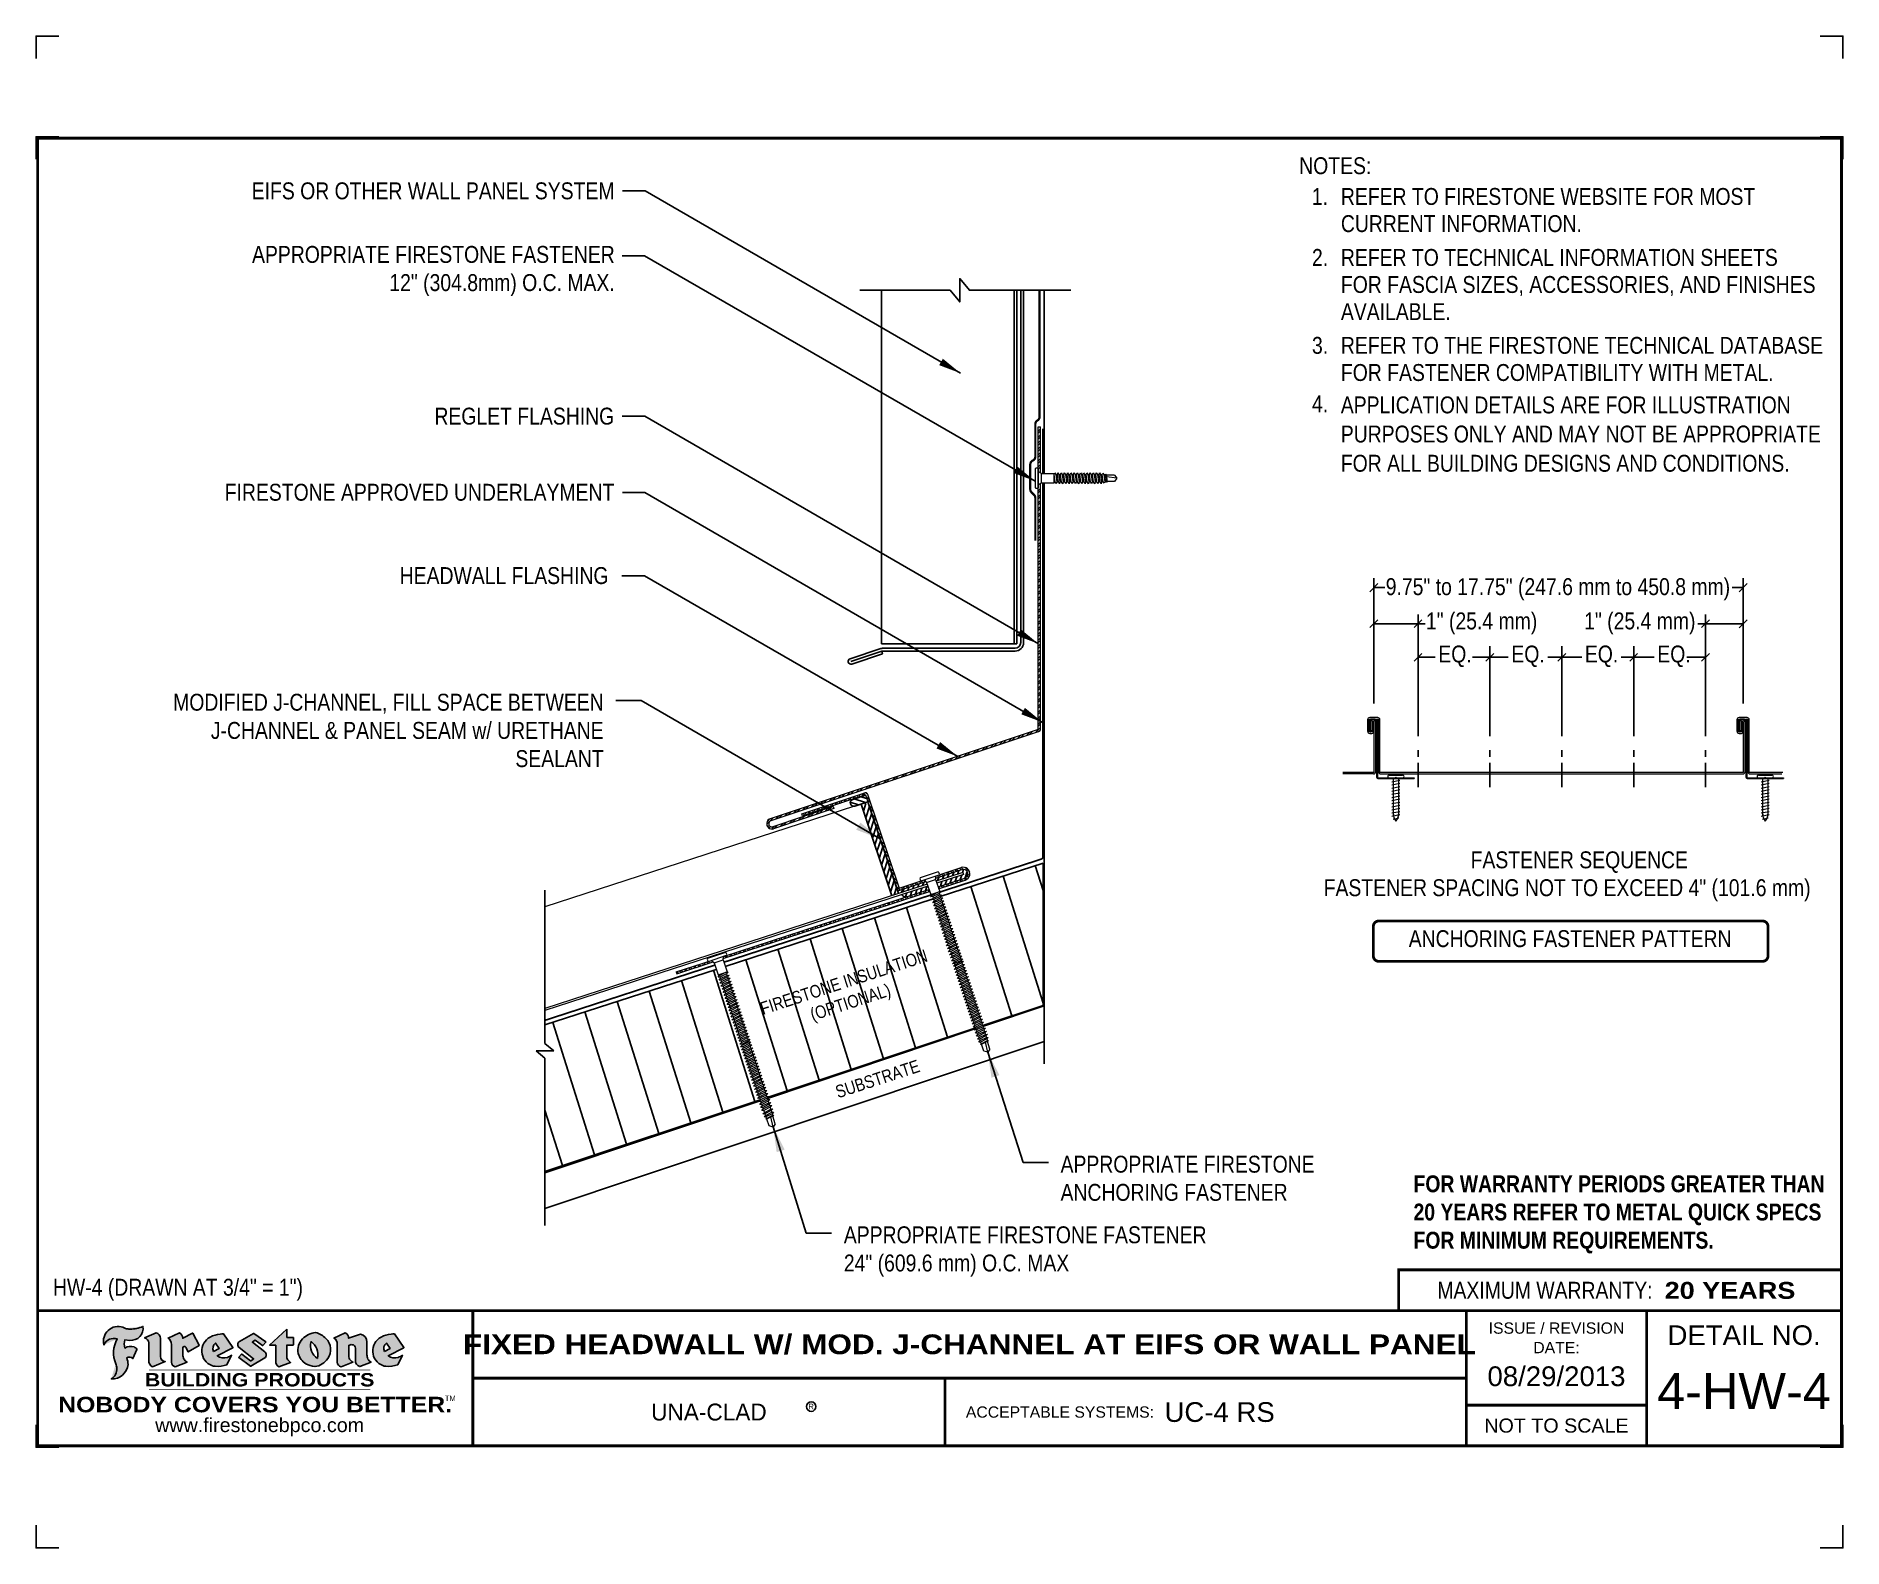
# Model space of a CAD drawing. Header units: inches. Extents: x 0 to 20, y 0 to 16.8.
import ezdxf
from ezdxf.enums import TextEntityAlignment as Align

# ---------------------------------------------------------------- set-up
doc = ezdxf.new("R2010")
doc.units = ezdxf.units.IN
doc.header["$MEASUREMENT"] = 0
doc.linetypes.add('HIDDEN', pattern=[0.375, 0.25, -0.125])
doc.layers.get('0').update_dxf_attribs({"linetype": 'CONTINUOUS'})
doc.layers.get('DEFPOINTS').update_dxf_attribs({"linetype": 'CONTINUOUS'})
doc.layers.add('FSBP-ACCESSORY-FIRESTONE', color=7, linetype='CONTINUOUS', lineweight=9)
doc.layers.add('FSBP-TRIMS', color=7, linetype='CONTINUOUS', lineweight=9)
for name, color, linetype in [('FSBP-ANNO-NOTE', 7, 'CONTINUOUS'), ('FSBP-INSULATION', 7, 'CONTINUOUS'), ('FSBP-MEMBRANE', 7, 'CONTINUOUS'), ('FSBP-SEALANTS', 1, 'CONTINUOUS'), ('FSBP-SUBSTRATE-GENERIC', 9, 'CONTINUOUS'), ('FSBP-TTLB', 7, 'CONTINUOUS'), ('FSBP-TTLB-BORDER', 7, 'CONTINUOUS'), ('FSBP-TTLB-TEXT', 7, 'CONTINUOUS'), ('FSBP-WALL-CURB', 9, 'CONTINUOUS')]:
    doc.layers.add(name, color=color, linetype=linetype)
doc.styles.add('ARIAL', font='arial.ttf')
doc.styles.add('ARIAL_BOLD', font='')
doc.styles.add('ARIAL_NAR', font='ARIALN.TTF')
doc.styles.add('BANKGOTHIC', font='bgothm.ttf')
doc.styles.add('FSBP_ARIAL_NAR', font='ARIALN.TTF')
doc.styles.add('TXT', font='simplex.shx')
doc.styles.get('ARIAL_BOLD').set_extended_font_data('Arial Black')
doc.dimstyles.get("Standard").update_dxf_attribs({"dimtxt": 0.18, "dimasz": 0.18, "dimexe": 0.18, "dimexo": 0.0625, "dimgap": 0.09, "dimtad": 0, "dimtih": 1, "dimtoh": 1, "dimdec": 4, "dimzin": 0, "dimdsep": 46, "dimtxsty": 'Standard', "dimcen": 0.09, "dimadec": 0, "dimazin": 0, "dimtfac": 1, "dimtdec": 4, "dimtofl": 0, "dimtmove": 0, "dimatfit": 3, "dimfxl": 0, "dimtolj": 1, "dimtzin": 0, "dimarcsym": 0})
doc.dimstyles.new('STANDARD$7', dxfattribs={"dimscale": 1.5, "dimtxt": 0.2, "dimasz": 0.1, "dimexe": 0.1, "dimexo": 0.125, "dimgap": 0.09, "dimtad": 0, "dimdec": 3, "dimzin": 4, "dimdsep": 46, "dimtxsty": 'TXT', "dimcen": 0.09, "dimadec": 0, "dimazin": 0, "dimtfac": 1, "dimtdec": 3, "dimtofl": 0, "dimtmove": 2, "dimatfit": 3, "dimfxl": 0, "dimtolj": 1, "dimtzin": 4, "dimarcsym": 0})

msp = doc.modelspace()

# ---------------------------------------------------------------- texts
at = {"layer": 'DEFPOINTS', "style": 'FSBP_ARIAL_NAR'}
msp.add_text('HW-4 (DRAWN AT 3/4" = 1")', height=0.1875, dxfattribs=at).set_placement((0.187, 2.89), align=Align.MIDDLE_LEFT)
at = {"layer": 'FSBP-ANNO-NOTE', "style": 'FSBP_ARIAL_NAR'}
for s, p in [('NOTES:', (14.004, 15.325)), ('REFER TO FIRESTONE WEBSITE FOR MOST', (14.466, 14.984)), ('CURRENT INFORMATION.', (14.466, 14.683)), ('REFER TO TECHNICAL INFORMATION SHEETS', (14.466, 14.308)), ('FOR FASCIA SIZES, ACCESSORIES, AND FINISHES', (14.466, 14.008)), ('AVAILABLE.', (14.466, 13.707)), ('REFER TO THE FIRESTONE TECHNICAL DATABASE', (14.466, 13.333)), ('FOR FASTENER COMPATIBILITY WITH METAL.', (14.466, 13.032))]:
    msp.add_text(s, height=0.1875, dxfattribs=at).set_placement(p, align=Align.MIDDLE_LEFT)
for s, p in [('1.', (14.234, 14.984)), ('2.', (14.235, 14.308)), ('3.', (14.235, 13.333)), ('4.', (14.235, 12.686))]:
    msp.add_text(s, height=0.1875, dxfattribs=at).set_placement(p, align=Align.MIDDLE_CENTER)
for s, p in [('9.75" to 17.75" (247.6 mm to 450.8 mm)', (14.963, 10.564)), ('1" (25.4 mm)', (15.409, 10.184)), ('1" (25.4 mm)', (17.163, 10.184)), ('EQ.', (15.546, 9.817)), ('EQ.', (16.356, 9.817)), ('EQ.', (17.171, 9.817)), ('EQ.', (17.974, 9.817)), ('FASTENER SEQUENCE', (15.904, 7.535)), ('FASTENER SPACING NOT TO EXCEED 4" (101.6 mm)', (14.275, 7.226)), ('ANCHORING FASTENER PATTERN', (15.218, 6.661))]:
    msp.add_text(s, height=0.1875, dxfattribs=at).set_placement(p)
msp.add_text('SUBSTRATE', height=0.1406, rotation=18, dxfattribs=at).set_placement((9.329, 5.2), align=Align.MIDDLE_CENTER)
at = {"layer": 'FSBP-ANNO-NOTE', "char_height": 0.1875, "style": 'FSBP_ARIAL_NAR'}
for s, insert, attachment_point in [('EIFS OR OTHER WALL PANEL SYSTEM', (6.412, 15.045), 6), ('APPROPRIATE FIRESTONE FASTENER\\P12" (304.8mm) O.C. MAX.', (6.415, 14.157), 6), ('REGLET FLASHING', (6.409, 12.547), 6), ('FIRESTONE APPROVED UNDERLAYMENT', (6.41, 11.703), 6), ('HEADWALL FLASHING', (6.346, 10.779), 6), ('APPROPRIATE FIRESTONE \\PANCHORING FASTENER', (11.358, 4.348), 1), ('{\\fArial Narrow|b1|i0|c0|p34;FOR WARRANTY PERIODS GREATER THAN\\P20 YEARS REFER TO METAL QUICK SPECS\\PFOR MINIMUM REQUIREMENTS.}', (15.271, 4.13), 1), ('APPROPRIATE FIRESTONE FASTENER\\P24" (609.6 mm) O.C. MAX', (8.955, 3.565), 1)]:
    msp.add_mtext(s, dxfattribs=dict(at, insert=insert, attachment_point=attachment_point))
at = {"layer": 'FSBP-ANNO-NOTE', "insert": (6.292, 9.47), "char_height": 0.1875, "width": 4.84891, "attachment_point": 3, "style": 'FSBP_ARIAL_NAR'}
msp.add_mtext('MODIFIED J-CHANNEL, FILL SPACE BETWEEN J-CHANNEL & PANEL SEAM w/ URETHANE SEALANT', dxfattribs=at)
at = {"layer": 'FSBP-ANNO-NOTE', "insert": (8.933, 6.341), "char_height": 0.14062, "width": 2.10727, "attachment_point": 2, "rotation": 18, "style": 'FSBP_ARIAL_NAR'}
msp.add_mtext('FIRESTONE INSULATION (OPTIONAL)', dxfattribs=at)
at = {"layer": 'FSBP-TRIMS', "style": 'FSBP_ARIAL_NAR'}
for s, p in [('APPLICATION DETAILS ARE FOR ILLUSTRATION', (14.465, 12.579)), ('PURPOSES ONLY AND MAY NOT BE APPROPRIATE', (14.465, 12.256)), ('FOR ALL BUILDING DESIGNS AND CONDITIONS.', (14.465, 11.932))]:
    msp.add_text(s, height=0.1875, dxfattribs=at).set_placement(p)

# ---------------------------------------------------------------- blocks, each defined once
blk = doc.blocks.new('FSBP_AP_FASTENER_02')
at = {"layer": 'FSBP-ACCESSORY-FIRESTONE'}
for p, q in [((8.068, 9.254), (8.091, 9.207)), ((8.091, 9.207), (8.091, 9.02)), ((8.091, 9.207), (8.232, 9.207)), ((8.232, 9.207), (8.255, 9.254)), ((8.232, 9.207), (8.232, 9.02)), ((8.091, 9.02), (8.109, 9.005)), ((8.109, 8.981), (8.109, 8.957)), ((8.109, 8.934), (8.109, 8.91)), ((8.109, 8.886), (8.109, 8.863)), ((8.109, 8.839), (8.109, 8.815)), ((8.214, 8.996), (8.214, 8.973)), ((8.214, 8.949), (8.214, 8.925)), ((8.214, 8.901), (8.214, 8.878)), ((8.214, 8.854), (8.214, 8.83)), ((8.109, 8.792), (8.109, 8.768)), ((8.109, 8.744), (8.109, 8.721)), ((8.109, 8.697), (8.109, 8.673)), ((8.109, 8.65), (8.109, 8.626)), ((8.109, 8.602), (8.109, 8.579)), ((8.109, 8.555), (8.109, 8.531)), ((8.214, 8.807), (8.214, 8.783)), ((8.214, 8.759), (8.214, 8.736)), ((8.214, 8.712), (8.214, 8.688)), ((8.214, 8.665), (8.214, 8.641)), ((8.214, 8.617), (8.214, 8.594)), ((8.214, 8.57), (8.214, 8.546)), ((8.109, 8.508), (8.109, 8.484)), ((8.109, 8.46), (8.109, 8.437)), ((8.109, 8.413), (8.109, 8.389)), ((8.109, 8.366), (8.109, 8.342)), ((8.109, 8.318), (8.109, 8.295)), ((8.214, 8.523), (8.214, 8.499)), ((8.214, 8.475), (8.214, 8.452)), ((8.214, 8.428), (8.214, 8.404)), ((8.214, 8.381), (8.214, 8.357)), ((8.214, 8.333), (8.214, 8.31)), ((8.214, 8.286), (8.214, 8.262)), ((8.109, 8.271), (8.109, 8.247)), ((8.114, 8.13), (8.114, 8.236)), ((8.161, 8.095), (8.114, 8.13)), ((8.161, 8.095), (8.18, 8.246)), ((8.208, 8.13), (8.161, 8.095)), ((8.208, 8.13), (8.208, 8.25))]:
    blk.add_line(p, q, dxfattribs=at)
blk.add_lwpolyline([(8.302, 9.254, 0.375321), (8.302, 9.301), (8.302, 9.301), (8.021, 9.301), (8.021, 9.301, 0.375321), (8.021, 9.254)], format="xyb", close=True, dxfattribs=at)
for points in [[(8.079, 8.989), (8.109, 9.005), (8.214, 9.02), (8.243, 9.012), (8.214, 8.996), (8.109, 8.981)], [(8.079, 8.941), (8.109, 8.957), (8.214, 8.973), (8.243, 8.965), (8.214, 8.949), (8.109, 8.934)], [(8.079, 8.894), (8.109, 8.91), (8.214, 8.925), (8.243, 8.918), (8.214, 8.901), (8.109, 8.886)], [(8.079, 8.847), (8.109, 8.863), (8.214, 8.878), (8.243, 8.87), (8.214, 8.854), (8.109, 8.839)], [(8.079, 8.799), (8.109, 8.815), (8.214, 8.83), (8.243, 8.823), (8.214, 8.807), (8.109, 8.792)], [(8.079, 8.752), (8.109, 8.768), (8.214, 8.783), (8.243, 8.775), (8.214, 8.759), (8.109, 8.744)], [(8.079, 8.705), (8.109, 8.721), (8.214, 8.736), (8.243, 8.728), (8.214, 8.712), (8.109, 8.697)], [(8.079, 8.657), (8.109, 8.673), (8.214, 8.688), (8.243, 8.681), (8.214, 8.665), (8.109, 8.65)], [(8.079, 8.61), (8.109, 8.626), (8.214, 8.641), (8.243, 8.633), (8.214, 8.617), (8.109, 8.602)], [(8.079, 8.563), (8.109, 8.579), (8.214, 8.594), (8.243, 8.586), (8.214, 8.57), (8.109, 8.555)], [(8.079, 8.515), (8.109, 8.531), (8.214, 8.546), (8.243, 8.539), (8.214, 8.523), (8.109, 8.508)], [(8.079, 8.468), (8.109, 8.484), (8.214, 8.499), (8.243, 8.491), (8.214, 8.475), (8.109, 8.46)], [(8.079, 8.421), (8.109, 8.437), (8.214, 8.452), (8.243, 8.444), (8.214, 8.428), (8.109, 8.413)], [(8.079, 8.373), (8.109, 8.389), (8.214, 8.404), (8.243, 8.397), (8.214, 8.381), (8.109, 8.366)], [(8.079, 8.326), (8.109, 8.342), (8.214, 8.357), (8.243, 8.349), (8.214, 8.333), (8.109, 8.318)], [(8.087, 8.28), (8.109, 8.295), (8.214, 8.31), (8.236, 8.301), (8.214, 8.286), (8.109, 8.271)], [(8.098, 8.24), (8.109, 8.247), (8.214, 8.262), (8.225, 8.258), (8.214, 8.25), (8.109, 8.235)]]:
    blk.add_lwpolyline(points, close=True, dxfattribs=at)
blk.add_lwpolyline([(8.091, 9.02), (8.232, 9.02)], dxfattribs=at)
blk = doc.blocks.new('A$C486F1324')
at = {"layer": 'FSBP-TTLB-TEXT'}
h = blk.add_hatch(color=1, dxfattribs=at)
edge = h.paths.add_edge_path()
edge.add_arc((1.053, 2.433), 0.132, 264.041, 370.3106)
edge.add_arc((1.043, 2.752), 0.327, 270.0506, 295.2346, ccw=False)
edge.add_arc((1.038, 2.564), 0.139, 249.3281, 272.0749, ccw=False)
edge.add_line((0.989, 2.434), (0.963, 2.446))
edge.add_arc((0.91, 2.291), 0.163, 70.8459, 194.3325)
edge.add_arc((0.86, 2.205), 0.118, 70.9695, 156.9641, ccw=False)
edge.add_arc((1.169, 2.162), 0.311, 150.3231, 203.2084)
edge.add_arc((0.772, 1.99), 0.122, 0.8849, 24.3467, ccw=False)
edge.add_arc((0.765, 1.983), 0.129, -58.3666, 3.6217, ccw=False)
edge.add_arc((0.841, 2.052), 0.178, 267.2205, 354.1382)
edge.add_arc((0.806, 2.03), 0.213, 0.9996, 21.005)
edge.add_arc((1.034, 2.064), 0.0514, 40.8212, 125.5273, ccw=False)
edge.add_line((1.073, 2.098), (1.118, 2.2))
edge.add_arc((1.056, 2.161), 0.0733, 32.3168, 66.3148)
edge.add_arc((1.048, 2.125), 0.11, 69.8179, 125.2547)
edge.add_arc((1.143, 2.262), 0.166, 164.157, 196.5811, ccw=False)
edge.add_line((0.984, 2.307), (1.039, 2.301))
h = blk.add_hatch(color=1, dxfattribs=at)
edge = h.paths.add_edge_path()
edge.add_line((2.779, 2.424), (2.779, 2.334))
edge.add_arc((2.781, 2.334), 0.00231, 180, 270)
edge.add_line((2.781, 2.332), (2.851, 2.332))
edge.add_arc((2.851, 2.329), 0.00231, 0, 90, ccw=False)
edge.add_line((2.853, 2.329), (2.853, 2.252))
edge.add_arc((2.851, 2.252), 0.00231, 270, 360, ccw=False)
edge.add_line((2.851, 2.249), (2.781, 2.249))
edge.add_arc((2.781, 2.247), 0.00231, 90, 180)
edge.add_line((2.779, 2.247), (2.779, 2.127))
edge.add_arc((2.852, 2.124), 0.0734, 177.0803, 245.325)
edge.add_line((2.822, 2.057), (2.69, 2.008))
edge.add_arc((2.724, 2.067), 0.0675, 177.0345, 239.6926, ccw=False)
edge.add_line((2.657, 2.07), (2.657, 2.247))
edge.add_arc((2.654, 2.247), 0.00231, 360, 450)
edge.add_line((2.654, 2.249), (2.588, 2.249))
edge.add_line((2.588, 2.249), (2.779, 2.424))
h = blk.add_hatch(color=1, dxfattribs=at)
edge = h.paths.add_edge_path()
edge.add_line((1.291, 2.008), (1.431, 2.065))
edge.add_arc((1.437, 2.122), 0.0573, 181.9718, 264.3185, ccw=False)
edge.add_line((1.379, 2.12), (1.379, 2.321))
edge.add_arc((1.31, 2.32), 0.0691, 0.0934, 72.4283)
edge.add_line((1.331, 2.386), (1.202, 2.328))
edge.add_arc((1.191, 2.272), 0.0573, -0.0174, 78.3221, ccw=False)
edge.add_line((1.248, 2.272), (1.248, 2.076))
edge.add_arc((1.321, 2.075), 0.0731, 179.4272, 245.3846)
h = blk.add_hatch(color=1, dxfattribs=at)
edge = h.paths.add_edge_path()
edge.add_line((1.808, 2.247), (1.738, 2.379))
edge.add_arc((1.736, 2.378), 0.00231, 27.872, 117.3767)
edge.add_line((1.735, 2.38), (1.626, 2.324))
edge.add_arc((1.563, 2.325), 0.0636, 359.1658, 425.8794)
edge.add_line((1.589, 2.383), (1.463, 2.326))
edge.add_arc((1.423, 2.26), 0.076, -3.4414, 59.0799, ccw=False)
edge.add_line((1.499, 2.256), (1.499, 2.058))
edge.add_arc((1.556, 2.063), 0.057, 184.1557, 255.3066)
edge.add_line((1.542, 2.007), (1.673, 2.06))
edge.add_arc((1.704, 2.129), 0.0752, 207.5161, 245.6492, ccw=False)
edge.add_arc((1.737, 2.139), 0.109, 179.4823, 204.5538, ccw=False)
edge.add_line((1.627, 2.14), (1.627, 2.218))
edge.add_arc((1.644, 2.217), 0.0169, 28.3562, 174.855, ccw=False)
edge.add_arc((1.643, 2.211), 0.0211, 22.2169, 40.1021, ccw=False)
edge.add_line((1.663, 2.219), (1.682, 2.176))
edge.add_arc((1.684, 2.177), 0.00231, 204.5451, 299.6324)
edge.add_line((1.686, 2.175), (1.807, 2.244))
edge.add_line((1.807, 2.244), (1.808, 2.247))
h = blk.add_hatch(color=1, dxfattribs=at)
h.paths.add_polyline_path([(2.079, 2.373, 0.025243), (2.041, 2.37, 0.121361), (1.917, 2.33, 0.615167), (1.948, 2.021, 0.053068), (1.984, 2.013, 0.115093), (2.115, 2.031), (2.167, 2.136, -0.087554), (2.12, 2.112, -0.265592), (2.008, 2.13), (2.181, 2.217, 0.451895), (2.182, 2.22)])
h.paths.add_polyline_path([(2.03, 2.212), (1.967, 2.179, -0.372053), (1.989, 2.27)], flags=16)
h = blk.add_hatch(color=1, dxfattribs=at)
edge = h.paths.add_edge_path()
edge.add_arc((2.276, 2.253), 0.0415, 123.2081, 232.2027, ccw=False)
edge.add_line((2.253, 2.288), (2.409, 2.377))
edge.add_arc((2.41, 2.375), 0.00231, 55.6464, 119.6543, ccw=False)
edge.add_line((2.412, 2.377), (2.547, 2.284))
edge.add_arc((2.546, 2.282), 0.00231, -42.7311, 54.4661, ccw=False)
edge.add_line((2.548, 2.28), (2.514, 2.244))
edge.add_arc((2.512, 2.245), 0.00231, 233.7527, 317.2689, ccw=False)
edge.add_line((2.511, 2.244), (2.429, 2.303))
edge.add_arc((2.428, 2.301), 0.00231, 53.7527, 124.4136)
edge.add_line((2.427, 2.303), (2.399, 2.284))
edge.add_arc((2.4, 2.282), 0.00231, 124.4136, 231.8459)
edge.add_line((2.398, 2.28), (2.536, 2.173))
edge.add_arc((2.51, 2.14), 0.0415, -55.2123, 51.8459, ccw=False)
edge.add_line((2.534, 2.106), (2.38, 2.013))
edge.add_arc((2.379, 2.015), 0.00231, 233.2956, 301.2087, ccw=False)
edge.add_line((2.377, 2.013), (2.247, 2.11))
edge.add_arc((2.248, 2.112), 0.00231, 135.5134, 233.218, ccw=False)
edge.add_line((2.247, 2.114), (2.278, 2.146))
edge.add_arc((2.28, 2.145), 0.00231, 53.0353, 135.5134, ccw=False)
edge.add_line((2.281, 2.146), (2.377, 2.074))
edge.add_arc((2.379, 2.076), 0.00231, 233.0353, 302.2363)
edge.add_line((2.38, 2.074), (2.41, 2.093))
edge.add_arc((2.409, 2.095), 0.00231, 302.2363, 412.2027)
edge.add_line((2.41, 2.097), (2.251, 2.22))
h = blk.add_hatch(color=1, dxfattribs=at)
edge = h.paths.add_edge_path(flags=16)
edge.add_arc((2.956, 2.146), 0.168, 344.5559, 417.014)
edge.add_arc((3.21, 2.242), 0.168, 164.5559, 237.014)
edge = h.paths.add_edge_path()
edge.add_arc((3.085, 2.191), 0.183, 136.0915, 191.2134)
edge.add_arc((3.081, 2.199), 0.18, 194.0167, 240.6664)
edge.add_arc((3.114, 2.246), 0.238, 239.2975, 264.289)
edge.add_arc((3.064, 2.212), 0.204, 277.1987, 326.5036)
edge.add_arc((3.093, 2.197), 0.171, 325.3769, 406.3828)
edge.add_arc((3.027, 2.141), 0.257, 44.2846, 73.829)
edge.add_arc((3.133, 2.132), 0.258, 97.5029, 134.1039)
h = blk.add_hatch(color=1, dxfattribs=at)
edge = h.paths.add_edge_path()
edge.add_line((3.338, 2.059), (3.338, 2.256))
edge.add_arc((3.262, 2.26), 0.076, 356.5586, 419.0799)
edge.add_line((3.301, 2.326), (3.428, 2.383))
edge.add_arc((3.402, 2.325), 0.0636, 0.3963, 65.8794, ccw=False)
edge.add_line((3.465, 2.325), (3.596, 2.371))
edge.add_arc((3.571, 2.278), 0.0969, 2.367, 75.1862, ccw=False)
edge.add_line((3.668, 2.282), (3.668, 2.142))
edge.add_arc((3.778, 2.139), 0.109, 178.3666, 204.5538)
edge.add_arc((3.745, 2.129), 0.0752, 207.5161, 245.2241)
edge.add_line((3.713, 2.06), (3.588, 2.01))
edge.add_arc((3.611, 2.078), 0.0718, 180.3329, 251.5102, ccw=False)
edge.add_line((3.539, 2.078), (3.539, 2.216))
edge.add_arc((3.502, 2.216), 0.0373, 359.3451, 449.05)
edge.add_arc((3.498, 2.189), 0.0645, 86.294, 119.8211)
edge.add_line((3.466, 2.245), (3.466, 2.14))
edge.add_arc((3.576, 2.139), 0.109, 179.4823, 204.5538)
edge.add_arc((3.543, 2.129), 0.0752, 207.5161, 245.6492)
edge.add_line((3.512, 2.06), (3.381, 2.007))
edge.add_arc((3.395, 2.063), 0.0569, 183.9299, 255.3185, ccw=False)
h = blk.add_hatch(color=1, dxfattribs=at)
h.paths.add_polyline_path([(3.973, 2.373, 0.025243), (3.935, 2.37, 0.108564), (3.824, 2.337, 0.64259), (3.843, 2.021, 0.053068), (3.878, 2.013, 0.115093), (4.009, 2.031), (4.061, 2.136, -0.087554), (4.014, 2.112, -0.265592), (3.903, 2.13), (4.075, 2.217, 0.451895), (4.076, 2.22)])
h.paths.add_polyline_path([(3.924, 2.212), (3.861, 2.179, -0.372053), (3.883, 2.27)], flags=16)
blk.add_circle((8.593, 1.566), 0.0527)
at = {"layer": 'DEFPOINTS', "linetype": 'Continuous', "ltscale": 1.75}
for points in [[(0, 16.512), (0, 16.762), (0.25, 16.762)], [(20.031, 16.512), (20.031, 16.762), (19.781, 16.762)], [(0, 0.25), (0, 0), (0.25, 0)], [(20.031, 0.25), (20.031, 0), (19.781, 0)]]:
    blk.add_lwpolyline(points, dxfattribs=at)
at = {"layer": 'DEFPOINTS', "color": 1}
for points in [[(0.25, 15.646), (0, 15.646), (0, 15.396)], [(20.031, 15.396), (20.031, 15.646), (19.781, 15.646)], [(0.25, 1.115), (0, 1.115), (0, 1.365)], [(20.031, 1.365), (20.031, 1.115), (19.781, 1.115)]]:
    blk.add_lwpolyline(points, dxfattribs=at)
at = {"layer": 'FSBP-TTLB', "const_width": 0.0312}
blk.add_lwpolyline([(15.106, 2.631), (20.016, 2.631), (20.016, 3.082), (15.106, 3.082)], close=True, dxfattribs=at)
for points in [[(0.016, 2.631), (0.016, 1.131), (20.016, 1.131), (20.016, 2.631), (0.016, 2.631)], [(4.841, 2.631), (4.841, 1.881)], [(15.856, 2.631), (15.856, 1.131)], [(17.857, 2.631), (17.857, 1.131)], [(20.016, 2.631), (20.016, 1.131)], [(4.841, 1.881), (15.856, 1.881)], [(4.841, 1.881), (4.841, 1.131)], [(15.856, 1.582), (17.857, 1.582)]]:
    blk.add_lwpolyline(points, dxfattribs=at)
at = {"layer": 'FSBP-TTLB-BORDER', "const_width": 0.0312}
blk.add_lwpolyline([(20.016, 2.631), (20.016, 15.631), (0.016, 15.631), (0.016, 2.631)], dxfattribs=at)
at = {"layer": 'FSBP-TTLB-TEXT', "color": 1}
blk.add_line((0.751, 2.251), (0.751, 2.251), dxfattribs=at)
for points in [[(1.039, 2.301, 0.500051), (1.183, 2.456, -0.11033), (1.043, 2.425, -0.099579), (0.989, 2.434), (0.963, 2.446, 0.597816), (0.751, 2.251, -0.393883), (0.899, 2.316, 0.234941), (0.883, 2.04, -0.10273), (0.894, 1.991, -0.277269), (0.833, 1.873, 0.398543), (1.019, 2.033, 0.087512), (1.005, 2.106, -0.387403), (1.073, 2.098), (1.118, 2.2, 0.149442), (1.086, 2.228, 0.24672), (0.984, 2.215, -0.142429), (0.984, 2.307), (1.039, 2.301)], [(2.779, 2.424), (2.779, 2.334, 0.414214), (2.781, 2.332), (2.851, 2.332, -0.414214), (2.853, 2.329), (2.853, 2.252, -0.414214), (2.851, 2.249), (2.781, 2.249, 0.414214), (2.779, 2.247), (2.779, 2.127, 0.306899), (2.822, 2.057), (2.69, 2.008, -0.280419), (2.657, 2.07), (2.657, 2.247, 0.414214), (2.654, 2.249), (2.588, 2.249), (2.779, 2.424)], [(2.182, 2.22), (2.079, 2.373, 0.025243), (2.041, 2.37, 0.108564), (1.929, 2.337, 0.64259), (1.948, 2.021, 0.053068), (1.984, 2.013, 0.115093), (2.115, 2.031), (2.167, 2.136, -0.087554), (2.12, 2.112, -0.265592), (2.008, 2.13), (2.181, 2.217)], [(4.076, 2.22), (3.973, 2.373, 0.025243), (3.935, 2.37, 0.108564), (3.824, 2.337, 0.64259), (3.843, 2.021, 0.053068), (3.878, 2.013, 0.115093), (4.009, 2.031), (4.061, 2.136, -0.087554), (4.014, 2.112, -0.265592), (3.903, 2.13), (4.075, 2.217)], [(4.075, 2.217, 0.451895), (4.076, 2.22, 0.451895)]]:
    blk.add_lwpolyline(points, format="xyb", dxfattribs=at)
for points in [[(1.291, 2.008), (1.431, 2.065, -0.37561), (1.379, 2.12), (1.379, 2.321, 0.326536), (1.331, 2.386), (1.202, 2.328, -0.355786), (1.248, 2.272), (1.248, 2.076, 0.296011)], [(1.808, 2.247), (1.738, 2.379, 0.411684), (1.735, 2.38), (1.626, 2.324, 0.299603), (1.589, 2.383), (1.463, 2.326, -0.279776), (1.499, 2.256), (1.499, 2.058, 0.320829), (1.542, 2.007), (1.673, 2.06, -0.16794), (1.637, 2.094, -0.109833), (1.627, 2.14), (1.627, 2.218, -0.743335), (1.659, 2.225, -0.078198), (1.663, 2.219), (1.682, 2.176, 0.440465), (1.686, 2.175), (1.807, 2.244)], [(1.967, 2.179), (2.03, 2.212), (1.989, 2.27, 0.372053)], [(2.251, 2.22, -0.515004), (2.253, 2.288), (2.409, 2.377, -0.286782), (2.412, 2.377), (2.547, 2.284, -0.451503), (2.548, 2.28), (2.514, 2.244, -0.381444), (2.511, 2.244), (2.429, 2.303, 0.318472), (2.427, 2.303), (2.399, 2.284, 0.506409), (2.398, 2.28), (2.536, 2.173, -0.50436), (2.534, 2.106), (2.38, 2.013, -0.305316), (2.377, 2.013), (2.247, 2.11, -0.45417), (2.247, 2.114), (2.278, 2.146, -0.376264), (2.281, 2.146), (2.377, 2.074, 0.31147), (2.38, 2.074), (2.41, 2.093, 0.520381), (2.41, 2.097)], [(2.953, 2.318, 0.245263), (2.906, 2.155, 0.206406), (2.992, 2.042, 0.10948), (3.09, 2.01, 0.218515), (3.234, 2.099, 0.368949), (3.212, 2.321, 0.129631), (3.099, 2.388, 0.161074)], [(3.118, 2.101, 0.327131), (3.048, 2.287, 0.327131)], [(3.338, 2.059), (3.338, 2.256, 0.279776), (3.301, 2.326), (3.428, 2.383, -0.293762), (3.465, 2.325), (3.596, 2.371, -0.328876), (3.668, 2.282), (3.668, 2.142, 0.114763), (3.678, 2.094, 0.166033), (3.713, 2.06), (3.588, 2.01, -0.320956), (3.539, 2.078), (3.539, 2.216, 0.412706), (3.503, 2.253, 0.147342), (3.466, 2.245), (3.466, 2.14, 0.109833), (3.476, 2.094, 0.16794), (3.512, 2.06), (3.381, 2.007, -0.321973), (3.338, 2.059, 29.147628)], [(3.861, 2.179), (3.924, 2.212), (3.883, 2.27, 0.372053)]]:
    blk.add_lwpolyline(points, format="xyb", close=True, dxfattribs=at)
at = {"layer": 'FSBP-TTLB-TEXT'}
for points, const_width in [([(1.25, 1.972), (3.707, 1.972)], 0.00781), ([(10.077, 1.881), (10.077, 1.131)], 0.0312), ([(1.25, 1.755), (3.707, 1.755)], 0.00781)]:
    blk.add_lwpolyline(points, dxfattribs=dict(at, const_width=const_width))
at = {"layer": 'FSBP-TTLB-TEXT', "color": 1}
for centre, start, end in [((1.806, 2.246), 299.6324, 27.872), ((2.18, 2.219), 296.7305, 34.0023)]:
    blk.add_arc(centre, 0.00231, start, end, dxfattribs=at)
at = {"layer": 'FSBP-TTLB-TEXT', "style": 'ARIAL_NAR'}
blk.add_text('MAXIMUM WARRANTY:', height=0.1875, dxfattribs=at).set_placement((17.921, 2.856), align=Align.MIDDLE_RIGHT)
at = {"layer": 'FSBP-TTLB-TEXT'}
for s, height, style, p in [('ISSUE / REVISION', 0.125, 'ARIAL', (16.856, 2.437)), ('DETAIL NO.', 0.2188, 'ARIAL', (18.936, 2.358)), ('DATE:', 0.125, 'ARIAL', (16.856, 2.221)), ('www.firestonebpco.com', 0.15625, 'ARIAL', (2.478, 1.362)), ('UNA-CLAD', 0.1875, 'BANKGOTHIC', (7.459, 1.506)), ('R', 0.0625, 'BANKGOTHIC', (8.592, 1.568)), ('NOT TO SCALE', 0.15625, 'ARIAL', (16.856, 1.356))]:
    blk.add_text(s, height=height, dxfattribs=dict(at, style=style)).set_placement(p, align=Align.MIDDLE_CENTER)
at = {"layer": 'FSBP-TTLB-TEXT', "lineweight": 18, "style": 'ARIAL_BOLD'}
blk.add_text('BUILDING PRODUCTS', height=0.14844, dxfattribs=at).set_placement((2.478, 1.864), align=Align.MIDDLE_CENTER)
at = {"layer": 'FSBP-TTLB-TEXT', "color": 1}
for s, height, style, p in [('NOBODY COVERS YOU BETTER.', 0.17188, 'ARIAL_BOLD', (2.428, 1.589)), ('TM', 0.0625, 'BANKGOTHIC', (4.592, 1.658))]:
    blk.add_text(s, height=height, dxfattribs=dict(at, style=style)).set_placement(p, align=Align.MIDDLE_CENTER)
at = {"layer": 'FSBP-TTLB-TEXT', "style": 'ARIAL'}
blk.add_text('ACCEPTABLE SYSTEMS:', height=0.125, dxfattribs=at).set_placement((10.308, 1.506), align=Align.MIDDLE_LEFT)
at = {"layer": 'FSBP-TTLB-TEXT'}
for tag, height, style, p in [('MAXIMUM_WARRANTY', 0.188, 'ARIAL_BOLD', (18.055, 2.855)), ('ACCPT_SYSTEMS', 0.219, 'ARIAL', (12.51, 1.506))]:
    blk.add_attdef(tag, text='', height=height, dxfattribs=dict(at, style=style)).set_placement(p, align=Align.MIDDLE_LEFT)
for tag, height, style, p in [('DETAIL_DESCP_LINE_1', 0.219, 'ARIAL_BOLD', (10.347, 2.257)), ('ISSUE_REV_DATE', 0.219, 'ARIAL', (16.856, 1.903)), ('DETAIL_NUMBER', 0.438, 'ARIAL', (18.935, 1.738))]:
    blk.add_attdef(tag, text='', height=height, dxfattribs=dict(at, style=style)).set_placement(p, align=Align.MIDDLE_CENTER)

# ---------------------------------------------------------------- hatches: boundary and pattern name
at = {"layer": 'FSBP-ACCESSORY-FIRESTONE'}
for points in [[(14.862, 8.544, 0.414214), (14.877, 8.529), (14.914, 8.529), (14.914, 8.539), (14.872, 8.539), (14.872, 8.607), (14.862, 8.607)], [(18.957, 8.544, 0.414214), (18.972, 8.529), (19.009, 8.529), (19.009, 8.539), (18.967, 8.539), (18.967, 8.607), (18.957, 8.607)]]:
    msp.add_hatch(color=256, dxfattribs=at).paths.add_polyline_path(points)
at = {"layer": 'FSBP-INSULATION'}
h = msp.add_hatch(dxfattribs=at)
h.set_pattern_fill('ANSI31', color=256, scale=3, angle=62.5, style=0)
h.set_pattern_definition([(107.5, (1.66634, 0), (-0.357644, -0.112765), [])])
h.paths.add_polyline_path([(11.165, 7.198), (11.165, 7.593), (10.035, 7.225), (10.043, 7.224), (10.024, 7.212), (10.029, 7.195), (10.054, 7.19), (10.035, 7.178), (10.04, 7.161), (10.065, 7.156), (10.046, 7.144), (10.051, 7.127), (10.076, 7.123), (10.057, 7.11), (10.062, 7.093), (10.087, 7.089), (10.068, 7.077), (10.073, 7.06), (10.098, 7.055), (10.079, 7.043), (10.085, 7.026), (10.109, 7.021), (10.09, 7.009), (10.096, 6.992), (10.121, 6.987), (10.102, 6.975), (10.107, 6.958), (10.132, 6.954), (10.113, 6.941), (10.119, 6.924), (10.143, 6.92), (10.124, 6.908), (10.13, 6.891), (10.155, 6.886), (10.135, 6.874), (10.141, 6.856), (10.167, 6.851), (10.148, 6.838), (10.154, 6.822), (10.178, 6.817), (10.159, 6.805), (10.165, 6.788), (10.189, 6.783), (10.17, 6.771), (10.176, 6.754), (10.2, 6.749), (10.181, 6.737), (10.187, 6.72), (10.212, 6.716), (10.193, 6.703), (10.198, 6.687), (10.223, 6.683), (10.204, 6.67), (10.209, 6.653), (10.234, 6.649), (10.215, 6.637), (10.22, 6.62), (10.246, 6.615), (10.227, 6.603), (10.232, 6.586), (10.257, 6.581), (10.238, 6.569), (10.243, 6.552), (10.268, 6.548), (10.249, 6.535), (10.254, 6.52), (10.279, 6.515), (10.26, 6.503), (10.263, 6.492), (10.289, 6.487), (10.27, 6.475), (10.276, 6.458), (10.3, 6.454), (10.281, 6.441), (10.287, 6.424), (10.311, 6.42), (10.292, 6.407), (10.298, 6.391), (10.322, 6.386), (10.303, 6.374), (10.309, 6.357), (10.333, 6.352), (10.314, 6.34), (10.32, 6.323), (10.345, 6.318), (10.325, 6.306), (10.331, 6.29), (10.357, 6.285), (10.338, 6.273), (10.343, 6.256), (10.368, 6.251), (10.349, 6.239), (10.354, 6.222), (10.379, 6.217), (10.36, 6.205), (10.365, 6.188), (10.39, 6.184), (10.371, 6.171), (10.376, 6.155), (10.402, 6.15), (10.382, 6.138), (10.388, 6.121), (10.413, 6.116), (10.393, 6.104), (10.399, 6.087), (10.424, 6.082), (10.404, 6.07), (10.409, 6.055), (10.434, 6.05), (10.415, 6.038), (10.421, 6.021), (10.445, 6.016), (10.426, 6.004), (10.432, 5.987), (10.456, 5.982), (10.437, 5.97), (10.443, 5.953), (10.467, 5.949), (10.448, 5.936), (10.454, 5.919), (10.478, 5.915), (10.459, 5.902), (10.465, 5.886), (10.489, 5.881), (10.47, 5.869), (10.476, 5.852), (10.5, 5.847), (10.481, 5.835), (10.487, 5.818), (10.511, 5.813), (10.492, 5.801), (10.495, 5.791), (11.165, 6.015)])
h.paths.add_polyline_path([(10.29, 6.095), (10.309, 6.107), (10.304, 6.124), (10.279, 6.129), (10.298, 6.141), (10.293, 6.157), (10.267, 6.162), (10.286, 6.175), (10.281, 6.191), (10.256, 6.196), (10.275, 6.208), (10.27, 6.225), (10.245, 6.23), (10.264, 6.242), (10.259, 6.259), (10.234, 6.264), (10.253, 6.276), (10.248, 6.292), (10.222, 6.297), (10.241, 6.309), (10.236, 6.326), (10.211, 6.331), (10.23, 6.343), (10.224, 6.36), (10.2, 6.365), (10.219, 6.377), (10.213, 6.394), (10.189, 6.398), (10.208, 6.411), (10.202, 6.428), (10.178, 6.432), (10.197, 6.444), (10.191, 6.461), (10.167, 6.466), (10.186, 6.478), (10.183, 6.489), (10.156, 6.494), (10.175, 6.506), (10.17, 6.522), (10.145, 6.526), (10.164, 6.539), (10.159, 6.556), (10.134, 6.56), (10.154, 6.572), (10.148, 6.589), (10.123, 6.594), (10.143, 6.606), (10.137, 6.623), (10.112, 6.628), (10.131, 6.64), (10.125, 6.657), (10.101, 6.661), (10.12, 6.674), (10.114, 6.69), (10.089, 6.694), (10.108, 6.707), (10.103, 6.723), (10.078, 6.728), (10.097, 6.74), (10.092, 6.757), (10.067, 6.762), (10.086, 6.774), (10.081, 6.791), (10.056, 6.796), (10.075, 6.808), (10.07, 6.825), (10.045, 6.829), (10.064, 6.842), (10.058, 6.86), (10.032, 6.865), (10.051, 6.877), (10.046, 6.894), (10.021, 6.898), (10.04, 6.911), (10.035, 6.928), (10.01, 6.932), (10.029, 6.945), (10.024, 6.961), (9.998, 6.966), (10.017, 6.978), (10.012, 6.995), (9.987, 7), (10.006, 7.012), (10.001, 7.029), (9.976, 7.034), (9.995, 7.046), (9.99, 7.063), (9.964, 7.067), (9.983, 7.08), (9.978, 7.097), (9.953, 7.101), (9.972, 7.113), (9.967, 7.13), (9.942, 7.135), (9.962, 7.147), (9.956, 7.164), (9.931, 7.169), (9.951, 7.181), (9.946, 7.196), (7.639, 6.447), (7.659, 6.385), (7.65, 6.37), (7.674, 6.366), (7.655, 6.353), (7.661, 6.337), (7.685, 6.332), (7.666, 6.32), (7.672, 6.303), (7.696, 6.298), (7.677, 6.286), (7.683, 6.269), (7.707, 6.264), (7.688, 6.252), (7.694, 6.235), (7.718, 6.231), (7.699, 6.218), (7.705, 6.201), (7.729, 6.197), (7.71, 6.185), (7.716, 6.168), (7.741, 6.163), (7.722, 6.151), (7.727, 6.134), (7.752, 6.129), (7.733, 6.117), (7.738, 6.1), (7.763, 6.095), (7.744, 6.083), (7.749, 6.066), (7.775, 6.062), (7.756, 6.049), (7.761, 6.032), (7.786, 6.028), (7.767, 6.016), (7.772, 5.999), (7.797, 5.994), (7.778, 5.982), (7.784, 5.964), (7.81, 5.959), (7.791, 5.946), (7.796, 5.93), (7.821, 5.925), (7.802, 5.913), (7.807, 5.896), (7.832, 5.891), (7.813, 5.879), (7.818, 5.862), (7.843, 5.857), (7.824, 5.845), (7.829, 5.828), (7.854, 5.824), (7.835, 5.811), (7.84, 5.795), (7.865, 5.791), (7.846, 5.778), (7.852, 5.762), (7.876, 5.757), (7.857, 5.745), (7.863, 5.728), (7.888, 5.723), (7.869, 5.711), (7.875, 5.694), (7.899, 5.689), (7.88, 5.677), (7.886, 5.66), (7.91, 5.656), (7.891, 5.643), (7.896, 5.628), (7.921, 5.623), (7.902, 5.611), (7.905, 5.6), (7.932, 5.595), (7.913, 5.583), (7.918, 5.566), (7.943, 5.562), (7.924, 5.549), (7.929, 5.532), (7.954, 5.528), (7.935, 5.516), (7.94, 5.499), (7.965, 5.494), (7.946, 5.482), (7.951, 5.465), (7.976, 5.46), (7.957, 5.448), (7.962, 5.431), (7.987, 5.426), (7.968, 5.414), (7.973, 5.398), (7.999, 5.393), (7.98, 5.381), (7.985, 5.364), (8.01, 5.359), (7.991, 5.347), (7.996, 5.33), (8.021, 5.325), (8.002, 5.313), (8.007, 5.296), (8.032, 5.292), (8.013, 5.279), (8.018, 5.263), (8.044, 5.258), (8.025, 5.246), (8.03, 5.229), (8.055, 5.224), (8.036, 5.212), (8.041, 5.195), (8.066, 5.19), (8.047, 5.178), (8.052, 5.163), (8.077, 5.158), (8.058, 5.146), (8.063, 5.129), (8.088, 5.124), (8.069, 5.112), (8.074, 5.095), (8.099, 5.09), (8.08, 5.078), (8.085, 5.061), (8.11, 5.057), (8.091, 5.044), (8.096, 5.027), (8.121, 5.023), (8.102, 5.011), (8.107, 4.995), (10.404, 5.761), (10.419, 5.771), (10.413, 5.787), (10.389, 5.792), (10.408, 5.804), (10.402, 5.821), (10.378, 5.826), (10.397, 5.838), (10.391, 5.855), (10.367, 5.86), (10.386, 5.872), (10.38, 5.889), (10.356, 5.893), (10.375, 5.906), (10.369, 5.923), (10.345, 5.927), (10.364, 5.939), (10.359, 5.956), (10.334, 5.961), (10.353, 5.973), (10.348, 5.99), (10.323, 5.995), (10.342, 6.007), (10.337, 6.024), (10.312, 6.029), (10.331, 6.041), (10.326, 6.056), (10.301, 6.061), (10.32, 6.073), (10.315, 6.09)])
h.paths.add_polyline_path([(7.831, 5.506), (7.85, 5.519), (7.845, 5.536), (7.82, 5.54), (7.839, 5.552), (7.834, 5.569), (7.809, 5.574), (7.828, 5.586), (7.825, 5.597), (7.799, 5.602), (7.818, 5.614), (7.813, 5.63), (7.788, 5.634), (7.807, 5.647), (7.801, 5.664), (7.777, 5.668), (7.796, 5.68), (7.79, 5.697), (7.766, 5.702), (7.785, 5.714), (7.78, 5.731), (7.754, 5.736), (7.773, 5.748), (7.768, 5.765), (7.743, 5.769), (7.762, 5.782), (7.757, 5.798), (7.732, 5.802), (7.751, 5.815), (7.745, 5.831), (7.72, 5.836), (7.739, 5.848), (7.734, 5.865), (7.709, 5.87), (7.728, 5.882), (7.723, 5.899), (7.698, 5.904), (7.717, 5.916), (7.712, 5.933), (7.687, 5.937), (7.707, 5.95), (7.701, 5.968), (7.675, 5.973), (7.694, 5.985), (7.688, 6.002), (7.663, 6.007), (7.682, 6.019), (7.677, 6.036), (7.652, 6.04), (7.671, 6.053), (7.666, 6.069), (7.641, 6.074), (7.66, 6.086), (7.654, 6.103), (7.629, 6.108), (7.649, 6.12), (7.643, 6.137), (7.618, 6.142), (7.638, 6.154), (7.632, 6.171), (7.607, 6.175), (7.626, 6.188), (7.62, 6.205), (7.596, 6.209), (7.615, 6.221), (7.609, 6.238), (7.585, 6.243), (7.604, 6.255), (7.598, 6.272), (7.574, 6.277), (7.593, 6.289), (7.587, 6.306), (7.563, 6.311), (7.582, 6.323), (7.576, 6.34), (7.552, 6.344), (7.571, 6.357), (7.558, 6.353), (7.538, 6.414), (5.641, 5.798), (5.641, 5.592), (5.738, 5.511), (5.566, 5.511), (5.559, 5.498), (5.641, 5.43), (5.641, 4.173), (8.019, 4.966), (8.009, 4.968), (8.028, 4.98), (8.023, 4.997), (7.998, 5.001), (8.017, 5.014), (8.012, 5.031), (7.987, 5.035), (8.006, 5.047), (8.001, 5.064), (7.976, 5.069), (7.995, 5.081), (7.99, 5.098), (7.965, 5.103), (7.984, 5.115), (7.979, 5.132), (7.954, 5.137), (7.973, 5.149), (7.968, 5.164), (7.943, 5.169), (7.963, 5.181), (7.957, 5.198), (7.932, 5.203), (7.952, 5.215), (7.946, 5.232), (7.921, 5.237), (7.941, 5.249), (7.935, 5.265), (7.91, 5.27), (7.929, 5.283), (7.923, 5.299), (7.899, 5.304), (7.918, 5.316), (7.912, 5.333), (7.888, 5.338), (7.907, 5.35), (7.901, 5.367), (7.877, 5.372), (7.896, 5.384), (7.89, 5.4), (7.864, 5.405), (7.884, 5.417), (7.878, 5.434), (7.853, 5.439), (7.872, 5.451), (7.867, 5.468), (7.842, 5.473), (7.861, 5.485), (7.856, 5.502)])
h.paths.add_polyline_path([(7.982, 6.069), (9.862, 6.679), (10.014, 6.212), (8.134, 5.601)], flags=24)
at = {"layer": 'FSBP-SEALANTS'}
h = msp.add_hatch(dxfattribs=at)
h.set_pattern_fill('ANSI31', color=256, scale=0.375, angle=153, style=0)
h.set_pattern_definition([(342, (17.358233, -0.00853), (-0.01448517, -0.04458077), [])])
h.paths.add_polyline_path([(9.053, 8.299), (9.197, 8.346), (9.221, 8.271), (9.077, 8.225, -1)])
h = msp.add_hatch(dxfattribs=at)
h.set_pattern_fill('ANSI31', color=256, scale=0.375, angle=63, style=0)
h.set_pattern_definition([(72, (17.08209, -0.102633), (0.04458077, -0.01448517), [])])
h.paths.add_polyline_path([(9.562, 7.255), (9.486, 7.231), (9.15, 8.235), (9.225, 8.26)])
h = msp.add_hatch(dxfattribs=at)
h.set_pattern_fill('ANSI31', color=256, scale=0.375, angle=63, style=0)
h.set_pattern_definition([(72, (17.18021, -0.068095), (0.04458077, -0.01448517), [])])
h.paths.add_polyline_path([(9.863, 7.388), (9.872, 7.379), (9.879, 7.358), (9.595, 7.266, -0.287117), (9.623, 7.307)])
h.paths.add_polyline_path([(9.974, 7.425), (10.264, 7.522, -0.998041), (10.295, 7.427), (9.999, 7.33), (9.986, 7.37), (10.282, 7.466), (10.275, 7.487), (9.979, 7.391), (9.972, 7.411)])
h.paths.add_polyline_path([(9.886, 7.337), (9.898, 7.298), (9.653, 7.218, -0.358528), (9.599, 7.244)])
at = {"layer": 'FSBP-TRIMS'}
h = msp.add_hatch(dxfattribs=at)
h.set_pattern_fill('STEEL', color=256, scale=0.375, style=0)
h.set_pattern_definition([(45, (1.66634, 0), (-0.03314563, 0.03314563), []), (45, (1.66634, 0.023438), (-0.03314563, 0.03314563), [])])
h.paths.add_polyline_path([(11.135, 12.431), (11.111, 12.431), (11.111, 11.953), (11.135, 11.941)])
h.paths.add_polyline_path([(11.111, 9.074), (8.139, 8.085, 1), (8.177, 7.974), (8.844, 8.196), (8.836, 8.218), (8.169, 7.996, -1), (8.147, 8.062), (8.933, 8.324), (8.998, 8.346, -0.044228), (9.002, 8.347), (11.119, 9.052, 0.32292), (11.135, 9.074), (11.135, 11.777), (11.111, 11.765), (11.111, 11.718)])
h = msp.add_hatch(dxfattribs=at)
h.set_pattern_fill('STEEL', color=256, scale=0.375, style=0)
h.set_pattern_definition([(135, (17.18021, -0.068095), (0.03314563, 0.03314563), []), (135, (17.18021, -0.044657), (0.03314563, 0.03314563), [])])
h.paths.add_polyline_path([(9.195, 8.35), (8.495, 8.116), (8.488, 8.138), (8.527, 8.151, 0.050759), (8.53, 8.152), (9.011, 8.308, 0.181092), (9.022, 8.317), (9.188, 8.373, -0.414214), (9.217, 8.358), (9.567, 7.313), (9.845, 7.406), (9.863, 7.388), (9.574, 7.291, -0.414214), (9.545, 7.306)])
h.paths.add_polyline_path([(10.263, 7.522), (9.974, 7.425), (9.978, 7.45), (10.012, 7.461, 0.011302), (10.012, 7.462), (10.256, 7.544, -1), (10.302, 7.405), (10.006, 7.309), (9.999, 7.33), (10.294, 7.426, 1.010745)])
h.paths.add_polyline_path([(9.898, 7.298), (9.905, 7.276), (7.617, 6.533), (7.621, 6.558), (7.655, 6.569)])
h.paths.add_polyline_path([(7.487, 6.514), (7.505, 6.496), (7.103, 6.366), (7.096, 6.387)])

# ---------------------------------------------------------------- linework, layer by layer
at = {"layer": 'FSBP-ACCESSORY-FIRESTONE'}
for p, q in [((14.762, 9.181), (14.762, 9.056)), ((14.779, 9.048), (14.779, 9.19)), ((14.779, 9.19), (14.882, 9.19)), ((14.779, 9.175), (14.779, 9.064)), ((14.819, 9.048), (14.779, 9.048)), ((14.874, 9.206), (14.787, 9.206)), ((14.787, 9.031), (14.81, 9.031)), ((14.852, 9.18), (14.789, 9.18)), ((14.789, 9.18), (14.789, 9.057)), ((14.809, 9.062), (14.789, 9.057)), ((14.792, 9.151), (14.792, 9.062)), ((14.792, 9.062), (14.809, 9.062)), ((14.847, 9.19), (14.794, 9.19)), ((14.808, 9.052), (14.797, 9.049)), ((14.835, 9.159), (14.809, 9.159)), ((14.809, 9.159), (14.809, 9.062)), ((14.809, 9.133), (14.819, 9.133)), ((14.809, 9.133), (14.809, 9.062)), ((14.827, 9.176), (14.817, 9.176)), ((14.835, 9.147), (14.819, 9.147)), ((14.819, 9.147), (14.819, 9.048)), ((14.819, 9.133), (14.819, 9.066)), ((14.835, 8.598), (14.835, 9.159)), ((14.835, 9.056), (14.835, 9.147)), ((14.852, 8.612), (14.852, 9.18)), ((14.852, 8.606), (14.852, 9.151)), ((14.872, 9.18), (14.861, 9.18)), ((14.862, 8.612), (14.862, 9.175)), ((14.872, 8.612), (14.872, 9.18)), ((14.882, 9.19), (14.882, 8.606)), ((14.882, 8.612), (14.882, 9.175)), ((14.899, 8.598), (14.899, 9.181)), ((18.857, 9.181), (18.857, 9.056)), ((18.874, 9.19), (18.977, 9.19)), ((18.874, 9.048), (18.874, 9.19)), ((18.874, 9.175), (18.874, 9.064)), ((18.914, 9.048), (18.874, 9.048)), ((18.969, 9.206), (18.882, 9.206)), ((18.882, 9.031), (18.906, 9.031)), ((18.947, 9.18), (18.884, 9.18)), ((18.884, 9.18), (18.884, 9.057)), ((18.904, 9.062), (18.884, 9.057)), ((18.887, 9.151), (18.887, 9.062)), ((18.887, 9.062), (18.904, 9.062)), ((18.942, 9.19), (18.889, 9.19)), ((18.903, 9.052), (18.893, 9.049)), ((18.931, 9.159), (18.904, 9.159)), ((18.904, 9.159), (18.904, 9.062)), ((18.904, 9.133), (18.914, 9.133)), ((18.904, 9.133), (18.904, 9.062)), ((18.922, 9.176), (18.912, 9.176)), ((18.931, 9.147), (18.914, 9.147)), ((18.914, 9.147), (18.914, 9.048)), ((18.914, 9.133), (18.914, 9.066)), ((18.931, 8.598), (18.931, 9.159)), ((18.931, 9.056), (18.931, 9.147)), ((18.947, 8.612), (18.947, 9.18)), ((18.947, 8.606), (18.947, 9.151)), ((18.967, 9.18), (18.957, 9.18)), ((18.957, 8.612), (18.957, 9.175)), ((18.967, 8.612), (18.967, 9.18)), ((18.977, 9.19), (18.977, 8.606)), ((18.977, 8.612), (18.977, 9.175)), ((18.994, 8.598), (18.994, 9.181)), ((14.862, 8.816), (14.862, 8.544)), ((14.862, 8.816), (14.872, 8.816)), ((14.872, 8.816), (14.872, 8.539)), ((18.957, 8.816), (18.957, 8.544)), ((18.957, 8.816), (18.967, 8.816)), ((18.967, 8.816), (18.967, 8.539)), ((14.835, 8.598), (14.489, 8.598)), ((14.827, 8.581), (14.489, 8.581)), ((14.862, 8.607), (14.872, 8.607)), ((14.872, 8.539), (15.279, 8.539)), ((14.877, 8.529), (15.279, 8.529)), ((18.931, 8.598), (14.899, 8.598)), ((14.907, 8.581), (18.922, 8.581)), ((14.914, 8.539), (14.914, 8.529)), ((15.001, 8.567), (15.149, 8.567)), ((15.001, 8.539), (15.149, 8.539)), ((15.032, 8.53), (15.079, 8.539)), ((15.032, 8.495), (15.119, 8.512)), ((15.032, 8.46), (15.119, 8.478)), ((15.032, 8.425), (15.119, 8.443)), ((15.047, 8.539), (15.047, 8.119)), ((15.104, 8.539), (15.104, 8.119)), ((15.279, 8.539), (15.279, 8.529)), ((18.957, 8.607), (18.967, 8.607)), ((18.967, 8.539), (19.374, 8.539)), ((18.972, 8.529), (19.374, 8.529)), ((19.365, 8.598), (18.994, 8.598)), ((19.002, 8.581), (19.356, 8.581)), ((19.009, 8.539), (19.009, 8.529)), ((19.097, 8.567), (19.245, 8.567)), ((19.097, 8.539), (19.245, 8.539)), ((19.127, 8.53), (19.175, 8.539)), ((19.127, 8.495), (19.214, 8.512)), ((19.127, 8.46), (19.214, 8.478)), ((19.127, 8.425), (19.214, 8.443)), ((19.142, 8.539), (19.142, 8.119)), ((19.199, 8.539), (19.199, 8.119)), ((19.374, 8.539), (19.374, 8.529)), ((15.032, 8.391), (15.119, 8.408)), ((15.032, 8.356), (15.119, 8.373)), ((15.032, 8.321), (15.119, 8.339)), ((15.032, 8.287), (15.119, 8.304)), ((15.032, 8.252), (15.119, 8.269)), ((15.032, 8.217), (15.119, 8.234)), ((19.127, 8.391), (19.214, 8.408)), ((19.127, 8.356), (19.214, 8.373)), ((19.127, 8.321), (19.214, 8.339)), ((19.127, 8.287), (19.214, 8.304)), ((19.127, 8.252), (19.214, 8.269)), ((19.127, 8.217), (19.214, 8.234)), ((15.032, 8.182), (15.119, 8.2)), ((15.032, 8.148), (15.119, 8.165)), ((15.032, 8.113), (15.119, 8.13)), ((15.046, 8.081), (15.108, 8.093)), ((19.127, 8.182), (19.214, 8.2)), ((19.127, 8.148), (19.214, 8.165)), ((19.127, 8.113), (19.214, 8.13)), ((19.141, 8.081), (19.203, 8.093)), ((9.973, 7.411), (9.979, 7.45)), ((9.846, 7.406), (9.873, 7.378)), ((9.873, 7.378), (9.973, 7.411)), ((9.873, 7.378), (9.918, 7.245)), ((9.918, 7.245), (9.934, 7.238)), ((9.94, 7.221), (9.945, 7.204)), ((9.973, 7.411), (10.018, 7.278)), ((10.011, 7.257), (10.017, 7.24)), ((10.022, 7.223), (10.028, 7.207)), ((9.951, 7.188), (9.957, 7.171)), ((9.962, 7.154), (9.968, 7.137)), ((9.974, 7.12), (9.979, 7.103)), ((9.985, 7.087), (9.991, 7.07)), ((9.996, 7.053), (10.002, 7.036)), ((10.007, 7.019), (10.013, 7.002)), ((10.034, 7.19), (10.039, 7.173)), ((10.045, 7.156), (10.051, 7.139)), ((10.056, 7.122), (10.062, 7.106)), ((10.067, 7.088), (10.073, 7.071)), ((10.078, 7.055), (10.084, 7.038)), ((10.089, 7.021), (10.095, 7.004)), ((10.018, 6.985), (10.024, 6.968)), ((10.029, 6.951), (10.035, 6.934)), ((10.04, 6.917), (10.046, 6.9)), ((10.051, 6.884), (10.057, 6.867)), ((10.062, 6.85), (10.068, 6.833)), ((10.073, 6.814), (10.079, 6.797)), ((10.1, 6.987), (10.106, 6.97)), ((10.111, 6.953), (10.117, 6.936)), ((10.122, 6.919), (10.128, 6.902)), ((10.133, 6.883), (10.139, 6.866)), ((10.145, 6.849), (10.15, 6.833)), ((10.156, 6.816), (10.161, 6.799)), ((10.084, 6.78), (10.09, 6.763)), ((10.096, 6.746), (10.101, 6.729)), ((10.107, 6.713), (10.113, 6.696)), ((10.118, 6.679), (10.124, 6.662)), ((10.128, 6.645), (10.134, 6.629)), ((10.14, 6.612), (10.145, 6.595)), ((10.167, 6.782), (10.173, 6.765)), ((10.178, 6.748), (10.184, 6.731)), ((10.189, 6.715), (10.194, 6.698)), ((10.2, 6.681), (10.206, 6.665)), ((10.21, 6.647), (10.216, 6.63)), ((10.222, 6.614), (10.227, 6.597)), ((7.488, 6.514), (7.516, 6.486)), ((7.516, 6.486), (7.616, 6.52)), ((7.516, 6.486), (7.56, 6.353)), ((7.616, 6.52), (7.621, 6.558)), ((7.616, 6.52), (7.66, 6.386)), ((10.15, 6.578), (10.156, 6.561)), ((10.162, 6.544), (10.167, 6.527)), ((10.173, 6.51), (10.178, 6.494)), ((10.183, 6.478), (10.189, 6.461)), ((10.191, 6.449), (10.197, 6.432)), ((10.203, 6.415), (10.208, 6.399)), ((10.233, 6.58), (10.239, 6.563)), ((10.244, 6.547), (10.249, 6.53)), ((10.252, 6.519), (10.257, 6.502)), ((10.263, 6.485), (10.269, 6.468)), ((10.274, 6.451), (10.28, 6.434)), ((10.285, 6.418), (10.291, 6.401)), ((7.56, 6.353), (7.577, 6.346)), ((7.582, 6.329), (7.588, 6.312)), ((7.593, 6.296), (7.599, 6.279)), ((7.605, 6.262), (7.61, 6.245)), ((7.616, 6.228), (7.622, 6.211)), ((7.654, 6.365), (7.659, 6.348)), ((7.665, 6.331), (7.671, 6.315)), ((7.676, 6.298), (7.682, 6.281)), ((7.687, 6.264), (7.693, 6.247)), ((7.699, 6.23), (7.704, 6.214)), ((10.214, 6.382), (10.22, 6.365)), ((10.225, 6.348), (10.231, 6.331)), ((10.237, 6.314), (10.242, 6.298)), ((10.248, 6.281), (10.253, 6.264)), ((10.258, 6.246), (10.263, 6.229)), ((10.269, 6.213), (10.275, 6.196)), ((10.297, 6.384), (10.302, 6.367)), ((10.308, 6.35), (10.313, 6.333)), ((10.318, 6.316), (10.324, 6.299)), ((10.329, 6.282), (10.335, 6.265)), ((10.34, 6.248), (10.346, 6.232)), ((10.352, 6.215), (10.357, 6.198)), ((7.627, 6.195), (7.633, 6.178)), ((7.639, 6.161), (7.644, 6.144)), ((7.649, 6.127), (7.655, 6.11)), ((7.661, 6.093), (7.666, 6.076)), ((7.672, 6.059), (7.677, 6.042)), ((7.682, 6.025), (7.688, 6.008)), ((7.71, 6.196), (7.715, 6.179)), ((7.721, 6.163), (7.726, 6.146)), ((7.732, 6.129), (7.738, 6.112)), ((7.743, 6.095), (7.748, 6.078)), ((7.754, 6.061), (7.76, 6.044)), ((7.765, 6.027), (7.771, 6.01)), ((10.28, 6.179), (10.286, 6.162)), ((10.292, 6.145), (10.297, 6.128)), ((10.302, 6.111), (10.308, 6.094)), ((10.313, 6.078), (10.319, 6.061)), ((10.325, 6.044), (10.33, 6.027)), ((10.335, 6.011), (10.341, 5.994)), ((10.362, 6.181), (10.368, 6.164)), ((10.373, 6.147), (10.379, 6.13)), ((10.385, 6.113), (10.39, 6.097)), ((10.395, 6.081), (10.401, 6.064)), ((10.407, 6.047), (10.412, 6.03)), ((10.418, 6.013), (10.424, 5.997)), ((7.694, 5.992), (7.699, 5.975)), ((7.705, 5.958), (7.71, 5.941)), ((7.716, 5.922), (7.721, 5.905)), ((7.727, 5.888), (7.732, 5.871)), ((7.738, 5.854), (7.744, 5.837)), ((7.749, 5.821), (7.755, 5.804)), ((7.776, 5.991), (7.781, 5.974)), ((7.787, 5.957), (7.793, 5.941)), ((7.798, 5.924), (7.804, 5.907)), ((7.81, 5.89), (7.815, 5.873)), ((7.821, 5.856), (7.826, 5.839)), ((7.831, 5.823), (7.837, 5.806)), ((10.347, 5.978), (10.352, 5.961)), ((10.358, 5.944), (10.363, 5.927)), ((10.369, 5.91), (10.375, 5.893)), ((10.38, 5.877), (10.386, 5.86)), ((10.392, 5.843), (10.397, 5.826)), ((10.403, 5.809), (10.409, 5.792)), ((10.429, 5.98), (10.435, 5.963)), ((10.441, 5.946), (10.446, 5.929)), ((10.452, 5.912), (10.457, 5.896)), ((10.463, 5.879), (10.469, 5.862)), ((10.474, 5.845), (10.48, 5.828)), ((10.486, 5.811), (10.491, 5.795)), ((7.76, 5.787), (7.766, 5.77)), ((7.771, 5.754), (7.777, 5.737)), ((7.782, 5.72), (7.788, 5.703)), ((7.793, 5.686), (7.798, 5.669)), ((7.804, 5.652), (7.81, 5.635)), ((7.815, 5.618), (7.821, 5.602)), ((7.842, 5.789), (7.848, 5.773)), ((7.853, 5.755), (7.858, 5.738)), ((7.864, 5.722), (7.87, 5.705)), ((7.875, 5.688), (7.881, 5.671)), ((7.886, 5.655), (7.892, 5.638)), ((7.894, 5.627), (7.9, 5.61)), ((10.414, 5.775), (10.42, 5.759)), ((10.426, 5.742), (10.431, 5.725)), ((10.437, 5.708), (10.442, 5.691)), ((10.448, 5.674), (10.454, 5.658)), ((10.459, 5.641), (10.465, 5.624)), ((10.497, 5.778), (10.503, 5.761)), ((10.508, 5.744), (10.514, 5.727)), ((10.52, 5.71), (10.525, 5.693)), ((10.531, 5.677), (10.536, 5.66)), ((10.542, 5.643), (10.548, 5.626)), ((10.575, 5.531), (10.547, 5.616)), ((7.826, 5.586), (7.831, 5.569)), ((7.834, 5.557), (7.839, 5.54)), ((7.845, 5.523), (7.851, 5.507)), ((7.856, 5.49), (7.862, 5.473)), ((7.868, 5.456), (7.873, 5.439)), ((7.879, 5.422), (7.885, 5.406)), ((7.905, 5.593), (7.911, 5.576)), ((7.917, 5.559), (7.922, 5.542)), ((7.928, 5.526), (7.933, 5.509)), ((7.939, 5.492), (7.945, 5.475)), ((7.95, 5.458), (7.956, 5.441)), ((7.96, 5.424), (7.966, 5.407)), ((10.471, 5.607), (10.476, 5.59)), ((10.508, 5.509), (10.483, 5.584)), ((10.55, 5.495), (10.508, 5.509)), ((10.55, 5.495), (10.527, 5.606)), ((10.575, 5.531), (10.55, 5.495)), ((7.89, 5.389), (7.896, 5.372)), ((7.9, 5.354), (7.906, 5.338)), ((7.911, 5.321), (7.917, 5.304)), ((7.923, 5.287), (7.928, 5.27)), ((7.934, 5.253), (7.94, 5.236)), ((7.944, 5.219), (7.95, 5.202)), ((7.972, 5.39), (7.977, 5.373)), ((7.983, 5.357), (7.989, 5.34)), ((7.994, 5.323), (8, 5.306)), ((8.005, 5.289), (8.01, 5.272)), ((8.016, 5.255), (8.022, 5.238)), ((8.027, 5.221), (8.033, 5.205)), ((7.956, 5.186), (7.961, 5.169)), ((7.967, 5.152), (7.973, 5.135)), ((7.978, 5.119), (7.983, 5.102)), ((7.989, 5.086), (7.995, 5.069)), ((8, 5.052), (8.006, 5.035)), ((8.012, 5.018), (8.017, 5.001)), ((8.038, 5.189), (8.043, 5.172)), ((8.049, 5.155), (8.055, 5.138)), ((8.06, 5.121), (8.066, 5.105)), ((8.072, 5.088), (8.077, 5.071)), ((8.083, 5.054), (8.089, 5.037)), ((8.094, 5.02), (8.1, 5.004)), ((8.023, 4.985), (8.028, 4.968)), ((8.034, 4.951), (8.04, 4.934)), ((8.045, 4.917), (8.051, 4.9)), ((8.057, 4.884), (8.062, 4.867)), ((8.068, 4.846), (8.074, 4.829)), ((8.079, 4.812), (8.085, 4.795)), ((8.106, 4.987), (8.111, 4.97)), ((8.117, 4.953), (8.122, 4.936)), ((8.128, 4.919), (8.134, 4.903)), ((8.139, 4.882), (8.145, 4.865)), ((8.151, 4.848), (8.156, 4.831)), ((8.162, 4.814), (8.168, 4.798)), ((8.091, 4.779), (8.096, 4.762)), ((8.128, 4.68), (8.103, 4.755)), ((8.17, 4.666), (8.128, 4.68)), ((8.17, 4.666), (8.147, 4.778)), ((8.195, 4.702), (8.166, 4.787)), ((8.195, 4.702), (8.17, 4.666))]:
    msp.add_line(p, q, dxfattribs=at)
for points in [[(10.012, 7.462, 0.375321), (10.001, 7.495), (10.001, 7.495), (9.801, 7.428), (9.801, 7.428, 0.375321), (9.812, 7.395)], [(7.655, 6.57, 0.375321), (7.643, 6.603), (7.643, 6.603), (7.443, 6.536), (7.443, 6.536, 0.375321), (7.455, 6.503)]]:
    msp.add_lwpolyline(points, format="xyb", close=True, dxfattribs=at)
for points in [[(9.917, 7.22), (9.934, 7.238), (10.006, 7.274), (10.028, 7.276), (10.011, 7.257), (9.94, 7.221)], [(9.928, 7.186), (9.945, 7.204), (10.017, 7.24), (10.039, 7.242), (10.022, 7.223), (9.951, 7.188)], [(9.94, 7.152), (9.957, 7.171), (10.028, 7.207), (10.051, 7.208), (10.034, 7.19), (9.962, 7.154)], [(9.951, 7.119), (9.968, 7.137), (10.039, 7.173), (10.062, 7.174), (10.045, 7.156), (9.974, 7.12)], [(9.962, 7.085), (9.979, 7.103), (10.051, 7.139), (10.073, 7.141), (10.056, 7.122), (9.985, 7.087)], [(9.974, 7.051), (9.991, 7.07), (10.062, 7.106), (10.085, 7.107), (10.068, 7.089), (9.996, 7.053)], [(9.984, 7.017), (10.001, 7.036), (10.073, 7.071), (10.095, 7.073), (10.078, 7.055), (10.007, 7.019)], [(9.996, 6.984), (10.013, 7.002), (10.084, 7.038), (10.107, 7.039), (10.09, 7.021), (10.018, 6.985)], [(10.007, 6.95), (10.024, 6.968), (10.095, 7.004), (10.118, 7.005), (10.101, 6.987), (10.029, 6.951)], [(10.017, 6.916), (10.034, 6.934), (10.106, 6.97), (10.128, 6.971), (10.111, 6.953), (10.04, 6.917)], [(10.029, 6.882), (10.046, 6.9), (10.117, 6.936), (10.14, 6.938), (10.123, 6.919), (10.051, 6.884)], [(10.04, 6.848), (10.057, 6.867), (10.128, 6.902), (10.151, 6.904), (10.134, 6.886), (10.062, 6.85)], [(10.05, 6.812), (10.067, 6.83), (10.139, 6.866), (10.162, 6.868), (10.145, 6.849), (10.073, 6.814)], [(10.062, 6.778), (10.079, 6.797), (10.15, 6.833), (10.173, 6.834), (10.156, 6.816), (10.084, 6.78)], [(10.073, 6.745), (10.09, 6.763), (10.161, 6.799), (10.184, 6.8), (10.167, 6.782), (10.096, 6.746)], [(10.084, 6.711), (10.101, 6.729), (10.173, 6.765), (10.195, 6.767), (10.178, 6.748), (10.107, 6.713)], [(10.095, 6.677), (10.112, 6.696), (10.184, 6.731), (10.206, 6.733), (10.189, 6.715), (10.118, 6.679)], [(10.106, 6.644), (10.123, 6.662), (10.194, 6.698), (10.217, 6.7), (10.2, 6.681), (10.128, 6.645)], [(10.117, 6.61), (10.134, 6.629), (10.206, 6.665), (10.228, 6.666), (10.211, 6.648), (10.14, 6.612)], [(10.128, 6.576), (10.145, 6.595), (10.216, 6.63), (10.239, 6.632), (10.222, 6.614), (10.15, 6.578)], [(10.139, 6.543), (10.156, 6.561), (10.227, 6.597), (10.25, 6.598), (10.233, 6.58), (10.162, 6.544)], [(10.15, 6.509), (10.167, 6.527), (10.239, 6.563), (10.261, 6.565), (10.244, 6.546), (10.173, 6.51)], [(10.161, 6.476), (10.178, 6.495), (10.249, 6.53), (10.272, 6.532), (10.255, 6.514), (10.183, 6.478)], [(10.169, 6.448), (10.186, 6.466), (10.257, 6.502), (10.28, 6.503), (10.263, 6.485), (10.191, 6.449)], [(10.18, 6.414), (10.197, 6.432), (10.269, 6.468), (10.291, 6.47), (10.274, 6.451), (10.203, 6.415)], [(10.191, 6.38), (10.208, 6.399), (10.28, 6.434), (10.302, 6.436), (10.285, 6.418), (10.214, 6.382)], [(7.56, 6.328), (7.577, 6.346), (7.648, 6.382), (7.671, 6.384), (7.654, 6.365), (7.582, 6.329)], [(7.571, 6.294), (7.588, 6.312), (7.659, 6.348), (7.682, 6.35), (7.665, 6.331), (7.593, 6.296)], [(7.582, 6.26), (7.599, 6.279), (7.671, 6.315), (7.693, 6.316), (7.676, 6.298), (7.605, 6.262)], [(7.593, 6.227), (7.61, 6.245), (7.682, 6.281), (7.704, 6.283), (7.687, 6.264), (7.616, 6.228)], [(7.605, 6.193), (7.622, 6.211), (7.693, 6.247), (7.716, 6.249), (7.699, 6.23), (7.627, 6.195)], [(7.616, 6.159), (7.633, 6.178), (7.704, 6.214), (7.727, 6.215), (7.71, 6.197), (7.639, 6.161)], [(10.203, 6.346), (10.22, 6.365), (10.291, 6.401), (10.314, 6.402), (10.297, 6.384), (10.225, 6.348)], [(10.214, 6.313), (10.231, 6.331), (10.302, 6.367), (10.325, 6.369), (10.308, 6.35), (10.237, 6.314)], [(10.225, 6.279), (10.242, 6.297), (10.313, 6.333), (10.336, 6.335), (10.319, 6.316), (10.248, 6.281)], [(10.235, 6.245), (10.252, 6.263), (10.324, 6.299), (10.346, 6.301), (10.329, 6.282), (10.258, 6.246)], [(10.246, 6.211), (10.263, 6.229), (10.335, 6.265), (10.357, 6.267), (10.34, 6.248), (10.269, 6.213)], [(10.258, 6.177), (10.275, 6.196), (10.346, 6.232), (10.369, 6.233), (10.352, 6.215), (10.28, 6.179)], [(7.627, 6.125), (7.644, 6.144), (7.715, 6.179), (7.738, 6.181), (7.721, 6.163), (7.649, 6.127)], [(7.638, 6.092), (7.655, 6.11), (7.726, 6.146), (7.749, 6.147), (7.732, 6.129), (7.661, 6.093)], [(7.649, 6.058), (7.666, 6.076), (7.738, 6.112), (7.76, 6.113), (7.743, 6.095), (7.672, 6.059)], [(7.66, 6.024), (7.677, 6.042), (7.748, 6.078), (7.771, 6.079), (7.754, 6.061), (7.682, 6.025)], [(7.671, 5.99), (7.688, 6.008), (7.76, 6.044), (7.782, 6.046), (7.765, 6.027), (7.694, 5.992)], [(7.682, 5.956), (7.699, 5.975), (7.771, 6.01), (7.793, 6.012), (7.776, 5.994), (7.705, 5.958)], [(10.269, 6.144), (10.286, 6.162), (10.357, 6.198), (10.38, 6.2), (10.363, 6.181), (10.292, 6.145)], [(10.279, 6.11), (10.296, 6.128), (10.368, 6.164), (10.39, 6.165), (10.373, 6.147), (10.302, 6.111)], [(10.291, 6.076), (10.308, 6.094), (10.379, 6.13), (10.402, 6.132), (10.385, 6.113), (10.313, 6.078)], [(10.302, 6.042), (10.319, 6.061), (10.39, 6.097), (10.413, 6.098), (10.396, 6.08), (10.325, 6.044)], [(10.313, 6.01), (10.33, 6.028), (10.401, 6.064), (10.424, 6.065), (10.407, 6.047), (10.335, 6.011)], [(10.324, 5.976), (10.341, 5.994), (10.412, 6.03), (10.435, 6.032), (10.418, 6.013), (10.347, 5.978)], [(7.693, 5.92), (7.71, 5.938), (7.781, 5.974), (7.804, 5.976), (7.787, 5.957), (7.716, 5.922)], [(7.704, 5.886), (7.721, 5.905), (7.793, 5.941), (7.815, 5.942), (7.798, 5.924), (7.727, 5.888)], [(7.715, 5.853), (7.732, 5.871), (7.804, 5.907), (7.827, 5.908), (7.81, 5.89), (7.738, 5.854)], [(7.727, 5.819), (7.744, 5.837), (7.815, 5.873), (7.838, 5.875), (7.821, 5.856), (7.749, 5.821)], [(7.738, 5.785), (7.755, 5.804), (7.826, 5.839), (7.849, 5.841), (7.832, 5.823), (7.76, 5.787)], [(10.335, 5.942), (10.352, 5.961), (10.424, 5.997), (10.446, 5.998), (10.429, 5.98), (10.358, 5.944)], [(10.346, 5.909), (10.363, 5.927), (10.435, 5.963), (10.458, 5.964), (10.441, 5.946), (10.369, 5.91)], [(10.358, 5.875), (10.375, 5.893), (10.446, 5.929), (10.469, 5.931), (10.452, 5.912), (10.38, 5.877)], [(10.369, 5.841), (10.386, 5.86), (10.457, 5.896), (10.48, 5.897), (10.463, 5.879), (10.392, 5.843)], [(10.38, 5.808), (10.397, 5.826), (10.469, 5.862), (10.491, 5.863), (10.474, 5.845), (10.403, 5.809)], [(10.392, 5.774), (10.409, 5.792), (10.48, 5.828), (10.503, 5.83), (10.486, 5.811), (10.414, 5.775)], [(7.748, 5.752), (7.765, 5.77), (7.837, 5.806), (7.859, 5.808), (7.842, 5.789), (7.771, 5.754)], [(7.76, 5.718), (7.777, 5.737), (7.848, 5.773), (7.871, 5.774), (7.854, 5.756), (7.782, 5.72)], [(7.77, 5.684), (7.787, 5.703), (7.858, 5.738), (7.881, 5.74), (7.864, 5.722), (7.793, 5.686)], [(7.781, 5.651), (7.798, 5.669), (7.87, 5.705), (7.892, 5.706), (7.875, 5.688), (7.804, 5.652)], [(7.793, 5.617), (7.81, 5.635), (7.881, 5.671), (7.904, 5.673), (7.887, 5.654), (7.815, 5.618)], [(7.803, 5.584), (7.82, 5.603), (7.892, 5.638), (7.914, 5.64), (7.897, 5.622), (7.826, 5.586)], [(7.811, 5.556), (7.828, 5.574), (7.9, 5.61), (7.922, 5.611), (7.905, 5.593), (7.834, 5.557)], [(10.403, 5.74), (10.42, 5.759), (10.491, 5.795), (10.514, 5.796), (10.497, 5.778), (10.426, 5.742)], [(10.414, 5.707), (10.431, 5.725), (10.503, 5.761), (10.525, 5.762), (10.508, 5.744), (10.437, 5.708)], [(10.425, 5.673), (10.442, 5.691), (10.514, 5.727), (10.537, 5.729), (10.52, 5.71), (10.448, 5.674)], [(10.437, 5.639), (10.454, 5.658), (10.525, 5.693), (10.548, 5.695), (10.531, 5.677), (10.459, 5.641)], [(10.453, 5.608), (10.465, 5.624), (10.536, 5.66), (10.554, 5.659), (10.542, 5.643), (10.471, 5.607)], [(10.47, 5.582), (10.476, 5.59), (10.548, 5.626), (10.557, 5.626), (10.551, 5.618), (10.479, 5.582)], [(7.822, 5.522), (7.839, 5.54), (7.911, 5.576), (7.934, 5.578), (7.917, 5.559), (7.845, 5.523)], [(7.834, 5.488), (7.851, 5.507), (7.922, 5.542), (7.945, 5.544), (7.928, 5.526), (7.856, 5.49)], [(7.845, 5.455), (7.862, 5.473), (7.933, 5.509), (7.956, 5.51), (7.939, 5.492), (7.868, 5.456)], [(7.856, 5.421), (7.873, 5.439), (7.945, 5.475), (7.967, 5.477), (7.95, 5.458), (7.879, 5.422)], [(7.867, 5.387), (7.884, 5.405), (7.956, 5.441), (7.978, 5.443), (7.961, 5.424), (7.89, 5.389)], [(7.878, 5.353), (7.895, 5.371), (7.966, 5.407), (7.989, 5.409), (7.972, 5.39), (7.9, 5.354)], [(7.889, 5.319), (7.906, 5.338), (7.977, 5.373), (8, 5.375), (7.983, 5.357), (7.911, 5.321)], [(7.9, 5.285), (7.917, 5.304), (7.989, 5.34), (8.011, 5.341), (7.994, 5.323), (7.923, 5.287)], [(7.911, 5.252), (7.928, 5.27), (8, 5.306), (8.022, 5.308), (8.005, 5.289), (7.934, 5.253)], [(7.922, 5.218), (7.939, 5.236), (8.01, 5.272), (8.033, 5.273), (8.016, 5.255), (7.944, 5.219)], [(7.933, 5.184), (7.95, 5.202), (8.022, 5.238), (8.044, 5.24), (8.027, 5.221), (7.956, 5.186)], [(7.944, 5.15), (7.961, 5.169), (8.033, 5.205), (8.055, 5.206), (8.038, 5.188), (7.967, 5.152)], [(7.955, 5.118), (7.972, 5.136), (8.043, 5.172), (8.066, 5.173), (8.049, 5.155), (7.978, 5.119)], [(7.966, 5.084), (7.983, 5.102), (8.055, 5.138), (8.077, 5.14), (8.06, 5.121), (7.989, 5.086)], [(7.978, 5.05), (7.995, 5.069), (8.066, 5.105), (8.089, 5.106), (8.072, 5.088), (8, 5.052)], [(7.989, 5.017), (8.006, 5.035), (8.077, 5.071), (8.1, 5.072), (8.083, 5.054), (8.012, 5.018)], [(8, 4.983), (8.017, 5.001), (8.089, 5.037), (8.111, 5.039), (8.094, 5.02), (8.023, 4.985)], [(8.011, 4.949), (8.028, 4.968), (8.1, 5.004), (8.123, 5.005), (8.106, 4.987), (8.034, 4.951)], [(8.023, 4.916), (8.04, 4.934), (8.111, 4.97), (8.134, 4.971), (8.117, 4.953), (8.045, 4.917)], [(8.034, 4.882), (8.051, 4.9), (8.122, 4.936), (8.145, 4.938), (8.128, 4.919), (8.057, 4.884)], [(8.045, 4.848), (8.062, 4.867), (8.134, 4.903), (8.156, 4.904), (8.139, 4.886), (8.068, 4.85)], [(8.057, 4.811), (8.074, 4.829), (8.145, 4.865), (8.168, 4.867), (8.151, 4.848), (8.079, 4.812)], [(8.073, 4.78), (8.085, 4.795), (8.156, 4.831), (8.174, 4.83), (8.162, 4.814), (8.091, 4.779)], [(8.09, 4.754), (8.096, 4.762), (8.168, 4.798), (8.176, 4.797), (8.17, 4.789), (8.099, 4.753)]]:
    msp.add_lwpolyline(points, close=True, dxfattribs=at)
for points in [[(9.918, 7.245), (10.018, 7.278)], [(7.56, 6.353), (7.66, 6.386)]]:
    msp.add_lwpolyline(points, dxfattribs=at)
for centre in [(15.075, 8.539), (19.171, 8.539)]:
    msp.add_circle(centre, 0.00451, dxfattribs=at)
for centre, radius, start, end in [((14.787, 9.181), 0.025, 90, 180), ((14.787, 9.056), 0.025, 180, 270), ((14.794, 9.175), 0.015, 90, 180), ((14.794, 9.064), 0.015, 180, 285), ((14.817, 9.151), 0.025, 90, 180), ((14.804, 9.066), 0.015, 285, 0), ((14.81, 9.056), 0.025, 270, 0), ((14.827, 9.151), 0.025, 0, 90), ((14.847, 9.175), 0.015, 0, 90), ((14.867, 9.175), 0.015, 0, 90), ((14.874, 9.181), 0.025, 0, 90), ((18.882, 9.181), 0.025, 90, 180), ((18.882, 9.056), 0.025, 180, 270), ((18.889, 9.175), 0.015, 90, 180), ((18.889, 9.064), 0.015, 180, 285), ((18.912, 9.151), 0.025, 90, 180), ((18.899, 9.066), 0.015, 285, 0), ((18.906, 9.056), 0.025, 270, 0), ((18.922, 9.151), 0.025, 0, 90), ((18.942, 9.175), 0.015, 0, 90), ((18.962, 9.175), 0.015, 0, 90), ((18.969, 9.181), 0.025, 0, 90), ((14.827, 8.606), 0.025, 270, 0), ((14.867, 8.612), 0.015, 180, 0), ((14.867, 8.612), 0.005, 180, 0), ((14.877, 8.544), 0.015, 180, 270), ((14.907, 8.606), 0.025, 180, 270), ((14.999, 8.553), 0.0144, 79.4579, 280.5421), ((15.152, 8.553), 0.0144, 259.4579, 100.5421), ((18.922, 8.606), 0.025, 270, 0), ((18.962, 8.612), 0.015, 180, 0), ((18.962, 8.612), 0.005, 180, 0), ((18.972, 8.544), 0.015, 180, 270), ((19.002, 8.606), 0.025, 180, 270), ((19.094, 8.553), 0.0144, 79.4579, 280.5421), ((19.247, 8.553), 0.0144, 259.4579, 100.5421), ((15.147, 8.128), 0.1, 174.9405, 224.6072), ((15.004, 8.128), 0.1, 315.3928, 5.0595), ((19.242, 8.128), 0.1, 174.9405, 224.6072), ((19.099, 8.128), 0.1, 315.3928, 5.0595)]:
    msp.add_arc(centre, radius, start, end, dxfattribs=at)
at = {"layer": 'FSBP-ANNO-NOTE'}
for p, q in [((14.786, 10.602), (14.874, 10.691)), ((14.83, 9.441), (14.83, 10.751)), ((14.952, 10.647), (14.83, 10.647)), ((18.926, 10.647), (18.804, 10.647)), ((18.881, 10.602), (18.97, 10.691)), ((18.926, 9.441), (18.926, 10.751)), ((14.786, 10.203), (14.874, 10.291)), ((14.83, 10.247), (15.4, 10.247)), ((15.277, 10.203), (15.365, 10.291)), ((15.321, 9), (15.321, 10.348)), ((18.926, 10.247), (18.422, 10.247)), ((18.465, 10.203), (18.553, 10.291)), ((18.509, 9), (18.509, 10.348)), ((18.881, 10.202), (18.97, 10.291)), ((14.83, 9.362), (14.83, 9.975)), ((15.277, 9.83), (15.365, 9.918)), ((15.321, 9.874), (15.512, 9.874)), ((15.926, 9.874), (16.118, 9.874)), ((16.074, 9.83), (16.162, 9.918)), ((16.118, 9), (16.118, 9.999)), ((16.321, 9.874), (16.118, 9.874)), ((16.759, 9.874), (17.137, 9.874)), ((16.871, 9.83), (16.959, 9.918)), ((16.915, 9), (16.915, 9.999)), ((16.915, 9), (16.915, 9.999)), ((17.574, 9.874), (17.94, 9.874)), ((17.668, 9.83), (17.756, 9.918)), ((17.712, 9), (17.712, 9.999)), ((18.301, 9.874), (18.509, 9.874)), ((18.465, 9.83), (18.553, 9.918)), ((18.509, 9), (18.509, 9.999)), ((18.926, 9.362), (18.926, 9.974)), ((15.321, 8.77), (15.321, 8.844)), ((16.118, 8.77), (16.118, 8.844)), ((16.915, 8.77), (16.915, 8.844)), ((17.712, 8.77), (17.712, 8.844)), ((18.509, 8.77), (18.509, 8.844)), ((15.321, 8.435), (15.321, 8.703)), ((16.118, 8.435), (16.118, 8.703)), ((16.915, 8.435), (16.915, 8.703)), ((17.712, 8.435), (17.712, 8.703)), ((18.509, 8.435), (18.509, 8.703))]:
    msp.add_line(p, q, dxfattribs=at)
at = {"layer": 'FSBP-ANNO-NOTE', "const_width": 0.0312}
for points in [[(18.306, 6.503), (14.888, 6.503, -0.414214), (14.825, 6.565), (14.825, 6.888, -0.414214), (14.888, 6.951)], [(18.306, 6.951), (19.139, 6.951, -0.414214), (19.202, 6.888), (19.202, 6.565, -0.414214), (19.139, 6.503), (18.306, 6.503)]]:
    msp.add_lwpolyline(points, format="xyb", dxfattribs=at)
msp.add_lwpolyline([(14.888, 6.951), (18.306, 6.951)], dxfattribs=at)
at = {"layer": 'FSBP-INSULATION'}
for p, q in [((10.023, 7.221), (11.165, 7.593)), ((11.165, 7.198), (11.165, 7.593)), ((7.639, 6.447), (9.934, 7.193)), ((11.165, 6.015), (11.165, 7.198)), ((5.641, 5.798), (7.538, 6.414)), ((11.165, 6.015), (10.508, 5.796)), ((10.418, 5.766), (8.116, 4.998)), ((8.028, 4.969), (5.641, 4.173))]:
    msp.add_line(p, q, dxfattribs=at)
at = {"layer": 'FSBP-MEMBRANE', "linetype": 'HIDDEN'}
for points, const_width in [([(11.125, 13.944), (11.125, 12.541, -0.270908), (11.101, 12.5, 0.270908), (11.078, 12.46), (11.078, 12.098, -0.296585), (11.05, 12.056, 0.296585), (11.022, 12.013), (11.022, 11.736, 0.198912), (11.036, 11.703), (11.064, 11.675, -0.198912), (11.078, 11.642), (11.078, 11.166)], 0.025), ([(11.161, 11.808), (11.161, 7.659, -0.32492), (11.145, 7.637), (10.027, 7.274)], 0.0187)]:
    msp.add_lwpolyline(points, format="xyb", dxfattribs=dict(at, const_width=const_width))
at = {"layer": 'FSBP-MEMBRANE', "linetype": 'HIDDEN', "const_width": 0.0187}
for points in [[(11.161, 12.409), (11.161, 11.913)], [(9.926, 7.241), (7.624, 6.493)], [(7.523, 6.461), (5.641, 5.849)]]:
    msp.add_lwpolyline(points, dxfattribs=at)
at = {"layer": 'FSBP-SEALANTS'}
for p, q in [((9.053, 8.299), (9.197, 8.346)), ((9.077, 8.225), (9.221, 8.271)), ((9.147, 8.246), (9.486, 7.231)), ((9.225, 8.26), (9.562, 7.255))]:
    msp.add_line(p, q, dxfattribs=at)
for centre, radius, start, end in [((9.065, 8.262), 0.0391, 108, 288), ((9.642, 7.264), 0.0473, 113.143, 177.2217), ((9.642, 7.264), 0.0473, 204.9602, 283.857)]:
    msp.add_arc(centre, radius, start, end, dxfattribs=at)
at = {"layer": 'FSBP-SUBSTRATE-GENERIC'}
for p, q in [((9.374, 13.944), (9.374, 10.024)), ((10.843, 13.944), (10.843, 10.024)), ((10.874, 13.944), (10.874, 10.024)), ((10.916, 13.944), (10.916, 10.037)), ((10.948, 13.944), (10.948, 10.037)), ((10.874, 10.024), (9.374, 10.024)), ((9.024, 9.858), (9.365, 9.972)), ((9.034, 9.829), (9.375, 9.942)), ((9.044, 9.799), (9.385, 9.912)), ((9.385, 9.912), (9.375, 9.942)), ((10.854, 9.975), (9.385, 9.975)), ((10.854, 9.944), (9.385, 9.944)), ((5.641, 7.293), (5.641, 5.592)), ((11.177, 6.011), (10.505, 5.786)), ((11.177, 5.615), (5.641, 3.763)), ((10.419, 5.757), (8.107, 4.984)), ((5.738, 5.511), (5.544, 5.511)), ((5.544, 5.511), (5.641, 5.43)), ((5.566, 5.511), (5.559, 5.498)), ((5.641, 5.592), (5.738, 5.511)), ((5.641, 5.43), (5.641, 3.576)), ((8.015, 4.953), (5.641, 4.159))]:
    msp.add_line(p, q, dxfattribs=at)
for centre, radius, start, end in [((10.854, 10.037), 0.0625, 270, 0), ((10.854, 10.037), 0.0938, 270, 0), ((9.034, 9.829), 0.0312, 108.4149, 288.4149), ((9.385, 9.912), 0.0625, 90, 108.4149), ((9.385, 9.912), 0.0312, 90, 108.4149)]:
    msp.add_arc(centre, radius, start, end, dxfattribs=at)
at = {"layer": 'FSBP-TRIMS'}
for p, q in [((11.111, 9.074), (11.111, 12.431)), ((11.111, 12.431), (11.135, 12.431)), ((11.135, 11.919), (11.135, 12.431)), ((11.135, 9.074), (11.135, 11.802)), ((11.111, 9.074), (8.139, 8.085)), ((11.119, 9.052), (8.147, 8.062)), ((9.222, 8.27), (5.641, 7.107)), ((8.836, 8.219), (8.169, 7.996)), ((8.836, 8.219), (8.169, 7.996)), ((8.488, 8.138), (9.188, 8.373)), ((9.195, 8.35), (8.495, 8.116)), ((8.836, 8.219), (8.843, 8.197)), ((8.836, 8.219), (8.843, 8.197)), ((9.195, 8.35), (9.545, 7.306)), ((9.217, 8.358), (9.567, 7.313)), ((8.843, 8.197), (8.177, 7.974)), ((8.843, 8.197), (8.177, 7.974)), ((8.495, 8.117), (8.488, 8.138)), ((8.495, 8.116), (8.488, 8.138)), ((8.495, 8.117), (8.488, 8.138)), ((8.495, 8.116), (8.488, 8.138)), ((9.974, 7.425), (10.263, 7.522)), ((10.275, 7.487), (9.979, 7.391)), ((10.282, 7.466), (9.986, 7.37)), ((9.999, 7.33), (10.295, 7.427)), ((10.012, 7.462), (10.256, 7.544)), ((10.275, 7.487), (10.282, 7.466)), ((9.879, 7.358), (5.641, 5.981)), ((9.886, 7.337), (5.641, 5.958)), ((7.617, 6.533), (9.905, 7.276)), ((7.621, 6.558), (9.898, 7.298)), ((9.567, 7.313), (9.845, 7.406)), ((9.574, 7.291), (9.863, 7.388)), ((10.006, 7.309), (10.302, 7.405)), ((7.097, 6.387), (7.487, 6.514)), ((7.103, 6.366), (7.505, 6.496)), ((7.096, 6.388), (7.103, 6.366))]:
    msp.add_line(p, q, dxfattribs=at)
for centre, radius, start, end in [((11.111, 9.074), 0.0234, 288.4149, 0), ((9.195, 8.35), 0.0234, 18.5, 108.5), ((8.158, 8.029), 0.0586, 108.5015, 288.5015), ((8.158, 8.029), 0.0586, 108.5015, 288.5015), ((8.158, 8.029), 0.0352, 108.5015, 288.5015), ((8.158, 8.029), 0.0352, 108.5015, 288.5015), ((10.279, 7.474), 0.073, 287.5, 108.5), ((10.279, 7.474), 0.0501, 287.3876, 108.6124), ((9.567, 7.313), 0.0234, 198.5, 288.5)]:
    msp.add_arc(centre, radius, start, end, dxfattribs=at)
at = {"layer": 'FSBP-WALL-CURB'}
for p, q in [((11.177, 13.944), (11.177, 11.913)), ((11.177, 11.808), (11.177, 5.365))]:
    msp.add_line(p, q, dxfattribs=at)
msp.add_lwpolyline([(11.473, 13.944), (10.348, 13.944), (10.241, 14.074), (10.241, 13.815), (10.133, 13.944), (9.133, 13.944)], dxfattribs=at)

# ---------------------------------------------------------------- block references
ref = msp.add_blockref('A$C486F1324', (0, 0))
ref.add_attrib('MAXIMUM_WARRANTY', '20 YEARS', dxfattribs={"layer": 'FSBP-TTLB-TEXT', "height": 0.1875, "style": 'ARIAL_BOLD'}).set_placement((18.055, 2.855), align=Align.MIDDLE_LEFT)
ref.add_attrib('DETAIL_NUMBER', '4-HW-4', dxfattribs={"layer": 'FSBP-TTLB-TEXT', "height": 0.4, "style": 'ARIAL'}).set_placement((18.935, 1.738), align=Align.MIDDLE_CENTER)
ref.add_attrib('ISSUE_REV_DATE', '08/29/2013', dxfattribs={"layer": 'FSBP-TTLB-TEXT', "height": 0.2188, "style": 'ARIAL'}).set_placement((16.856, 1.903), align=Align.MIDDLE_CENTER)
ref.add_attrib('ACCPT_SYSTEMS', 'UC-4 RS', dxfattribs={"layer": 'FSBP-TTLB-TEXT', "height": 0.2188, "style": 'ARIAL'}).set_placement((12.51, 1.506), align=Align.MIDDLE_LEFT)
ref.add_attrib('DETAIL_DESCP_LINE_1', 'FIXED HEADWALL W/ MOD. J-CHANNEL AT EIFS OR WALL PANEL', dxfattribs={"layer": 'FSBP-TTLB-TEXT', "height": 0.21875, "style": 'ARIAL_BOLD'}).set_placement((10.347, 2.257), align=Align.MIDDLE_CENTER)
at = {"layer": 'FSBP-ACCESSORY-FIRESTONE', "xscale": 0.75, "yscale": 0.75, "zscale": 0.75, "rotation": 90}
msp.add_blockref('FSBP_AP_FASTENER_02', (18.052, 5.739), dxfattribs=at)

msp.set_redraw_order([(e.dxf.handle, doc.entitydb.next_handle()) for e in msp.query("TEXT MTEXT ATTDEF DIMENSION ARC_DIMENSION")])  # texts and dimensions are drawn at this point

# ---------------------------------------------------------------- leaders
at = {"layer": 'FSBP-ANNO-NOTE', "annotation_type": 0, "has_hookline": 1}
for points, dimstyle, override, hookline_direction, text_width in [([(10.249, 13.024), (6.752, 15.045), (6.502, 15.045)], 'Standard', {"dimasz": 0.25}, 1, 3.989), ([(11.076, 11.828), (6.746, 14.326), (6.496, 14.326)], 'Standard', {"dimasz": 0.25}, 1, 4.019), ([(11.113, 10.024), (6.749, 12.547), (6.499, 12.547)], 'Standard', {"dimasz": 0.25}, 1, 1.964), ([(11.159, 9.153), (6.75, 11.703), (6.5, 11.703)], 'Standard', {"dimasz": 0.25}, 1, 4.298), ([(10.219, 8.774), (6.744, 10.779), (6.494, 10.779)], 'Standard', {"dimasz": 0.25}, 1, 2.286), ([(9.359, 7.861), (6.709, 9.395), (6.427, 9.395)], 'STANDARD$7', {"dimasz": 0.1875, "dimtad": 0}, 1, 4.74), ([(10.55, 5.495), (10.942, 4.273), (11.223, 4.273)], 'STANDARD$7', {"dimasz": 0.1875, "dimtad": 0}, 0, 2.805), ([(8.171, 4.67), (8.538, 3.49), (8.82, 3.49)], 'STANDARD$7', {"dimasz": 0.1875, "dimtad": 0}, 0, 4.019)]:
    msp.add_leader(points, dimstyle=dimstyle, override=override, dxfattribs=dict(at, hookline_direction=hookline_direction, text_width=text_width))

doc.saveas('drawing.dxf')
